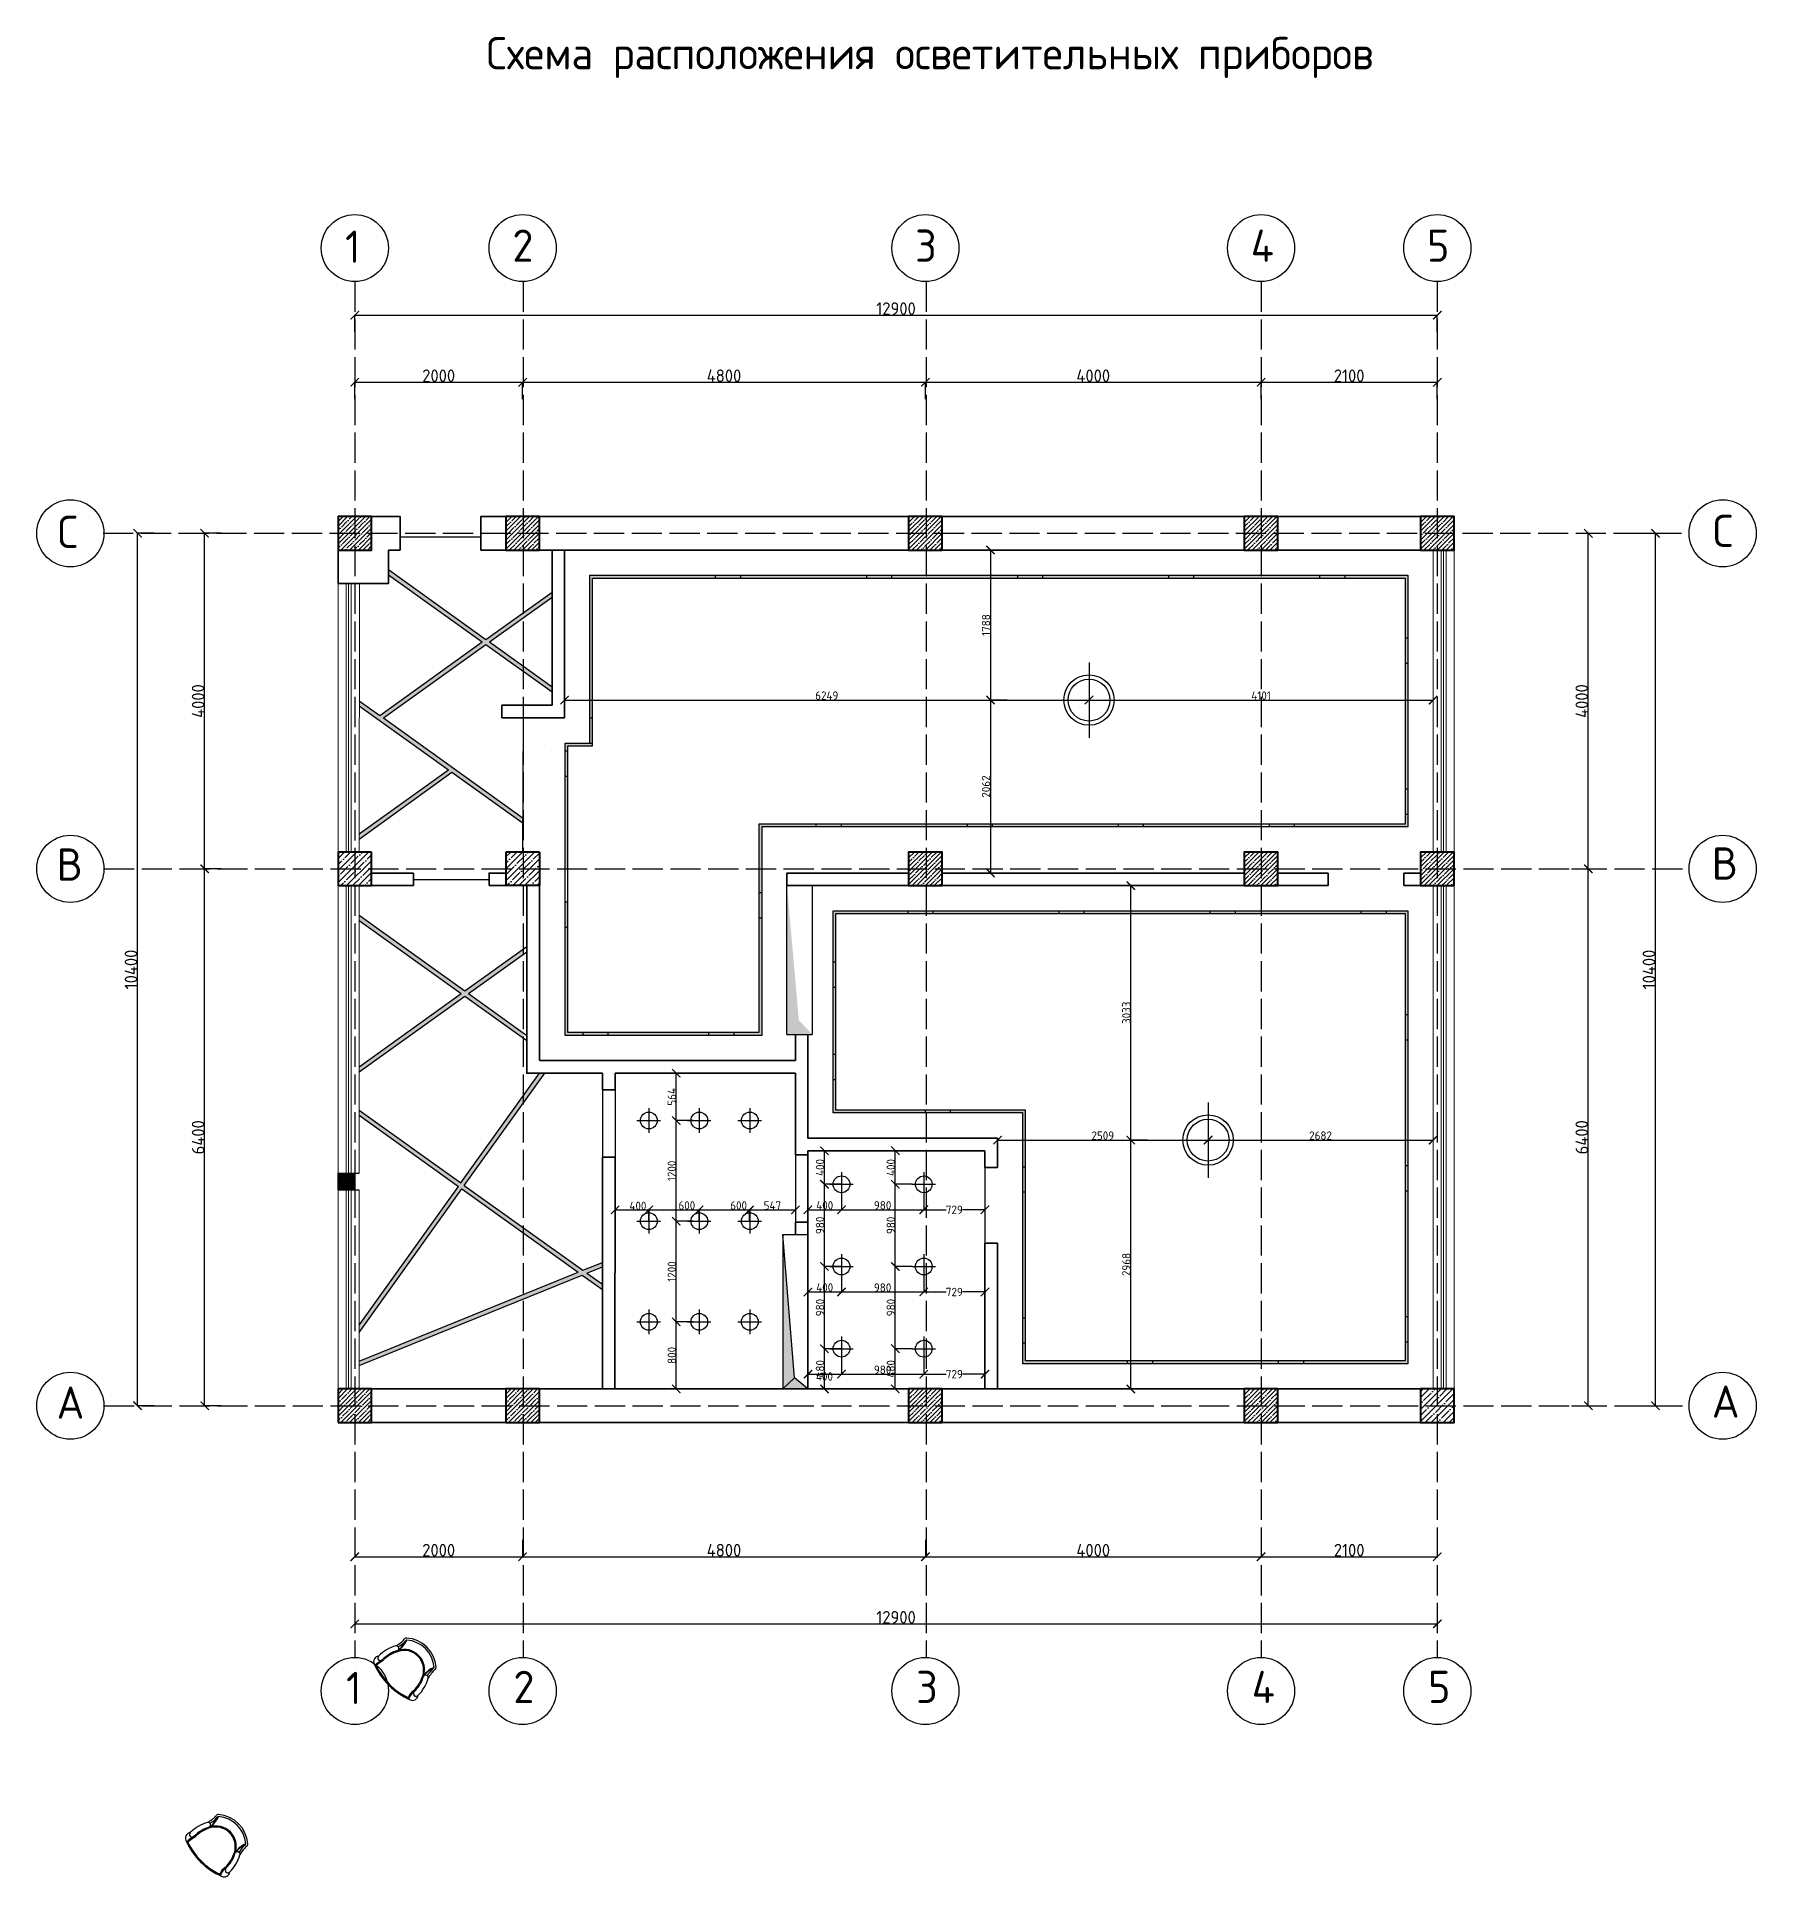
# Model space of a CAD drawing. Header units: millimetres. Extents: x -79936 to 190348, y -17907 to 78730.
# Drawn here: x 89665 to 110154, y -7622 to 14316 of the extents above; entities that cross this region are included whole.
import ezdxf

# ---------------------------------------------------------------- set-up
doc = ezdxf.new("R2010")
doc.units = ezdxf.units.MM
doc.linetypes.add('ACAD_ISO02W100', pattern=[15, 12, -3])
for name, color, linetype in [('freecads.com', 7, 'Continuous'), ('FUR', 42, 'Continuous'), ('Plan 1', 7, 'Continuous')]:
    doc.layers.add(name, color=color, linetype=linetype)
doc.styles.add('gost', font='GOST Common.ttf')
doc.dimstyles.new('Copy of GOST', dxfattribs={"dimtxt": 150, "dimasz": 100, "dimexe": 0.18, "dimexo": 0.06, "dimgap": 3, "dimtad": 1, "dimdec": 0, "dimzin": 0, "dimdsep": 46, "dimtxsty": 'gost', "dimblk": 'ARCHTICK', "dimcen": 0.09, "dimclrt": 256, "dimadec": 0, "dimazin": 0, "dimtfac": 1, "dimtdec": 0, "dimtofl": 0, "dimtmove": 0, "dimatfit": 3, "dimldrblk": 'ARCHTICK', "dimfxl": 200, "dimfxlon": 1, "dimtolj": 1, "dimtzin": 0, "dimarcsym": 0})
pattern_1 = [(45, (40780.53, -15003.22), (-70.71068, 70.71068), []), (45, (40851.25, -15003.22), (-70.71068, 70.71068), [125, -25, 0, -25])]

msp = doc.modelspace()

# ---------------------------------------------------------------- texts
at = {"layer": 'Plan 1', "attachment_point": 1, "style": 'gost'}
for s, width, insert, char_height in [('\\pt5388.24732;Схема расположения осветительных приборов', 12549.72034, (95021.391, 14313.632), 384.87481), ('1', 384.87481, (93337.939, 12007.056), 384.875), ('2', 384.87481, (95331.459, 12018.9), 384.875), ('3', 384.87481, (100131.249, 12018.9), 384.875), ('4', 384.87481, (104131.249, 12018.9), 384.875), ('5', 384.87481, (106231.249, 12018.9), 384.875), ('C', 384.87481, (89900.933, 8607.569), 384.875), ('C', 384.87481, (109625.796, 8619.725), 384.875), ('B', 384.87481, (89900.933, 4641.398), 384.875), ('B', 384.87481, (109625.796, 4653.553), 384.875), ('A', 384.87481, (89900.933, -1771.945), 384.875), ('A', 384.87481, (109625.796, -1759.79), 384.875), ('1', 384.87481, (93350.137, -5173.459), 384.875), ('2', 384.87481, (95343.657, -5161.615), 384.875), ('3', 384.87481, (100143.447, -5161.615), 384.875), ('4', 384.87481, (104143.447, -5161.615), 384.875), ('5', 384.87481, (106243.447, -5161.615), 384.875)]:
    msp.add_mtext_dynamic_manual_height_columns(s, width=width, gutter_width=0.55, heights=[0], dxfattribs=dict(at, insert=insert, char_height=char_height))

# ---------------------------------------------------------------- blocks, each defined once
blk = doc.blocks.new('_ArchTick')
at = {"color": 0, "linetype": 'ByBlock', "const_width": 0.15}
blk.add_lwpolyline([(-0.5, -0.5), (0.5, 0.5)], dxfattribs=at)
blk = doc.blocks.new('*D135')
at = {"layer": 'Defpoints', "color": 0, "transparency": 16777216}
for p in [(91665, 4398), (93454, 4398), (93454, -2002)]:
    blk.add_point(p, dxfattribs=at)
at = {"layer": 'FUR', "color": 0, "lineweight": -2, "transparency": 16777216}
for p, q in [((91865, 4398), (91665, 4398)), ((91665, -2002), (91665, 4398)), ((91865, -2002), (91665, -2002))]:
    blk.add_line(p, q, dxfattribs=at)
at = {"layer": 'FUR', "color": 0, "lineweight": -2, "transparency": 16777216, "xscale": 100, "yscale": 100, "zscale": 100}
for p, rotation in [((91665, 4398), 90), ((91665, -2002), 270)]:
    blk.add_blockref('_ArchTick', p, dxfattribs=dict(at, rotation=rotation))
at = {"layer": 'FUR', "color": 7, "transparency": 16777216, "insert": (91587, 1198), "char_height": 150, "attachment_point": 5, "rotation": 90, "style": 'gost'}
blk.add_mtext('\\A1;6400', dxfattribs=at)
blk = doc.blocks.new('*D136')
at = {"layer": 'Defpoints', "color": 0, "transparency": 16777216}
for p in [(91665, 8398), (93454, 8398), (94127, 4398)]:
    blk.add_point(p, dxfattribs=at)
at = {"layer": 'FUR', "color": 0, "lineweight": -2, "transparency": 16777216}
for p, q in [((91865, 8398), (91665, 8398)), ((91665, 4398), (91665, 8398)), ((91865, 4398), (91665, 4398))]:
    blk.add_line(p, q, dxfattribs=at)
at = {"layer": 'FUR', "color": 0, "lineweight": -2, "transparency": 16777216, "xscale": 100, "yscale": 100, "zscale": 100}
for p, rotation in [((91665, 8398), 90), ((91665, 4398), 270)]:
    blk.add_blockref('_ArchTick', p, dxfattribs=dict(at, rotation=rotation))
at = {"layer": 'FUR', "color": 7, "transparency": 16777216, "insert": (91587, 6398), "char_height": 150, "attachment_point": 5, "rotation": 90, "style": 'gost'}
blk.add_mtext('\\A1;4000', dxfattribs=at)
blk = doc.blocks.new('*D113')
at = {"layer": 'Defpoints', "color": 0, "transparency": 16777216}
for p in [(90865, 8398), (93454, 8398), (93454, -2002)]:
    blk.add_point(p, dxfattribs=at)
at = {"layer": 'FUR', "color": 0, "lineweight": -2, "transparency": 16777216}
for p, q in [((91065, 8398), (90865, 8398)), ((90865, -2002), (90865, 8398)), ((91065, -2002), (90865, -2002))]:
    blk.add_line(p, q, dxfattribs=at)
at = {"layer": 'FUR', "color": 0, "lineweight": -2, "transparency": 16777216, "xscale": 100, "yscale": 100, "zscale": 100}
for p, rotation in [((90865, 8398), 90), ((90865, -2002), 270)]:
    blk.add_blockref('_ArchTick', p, dxfattribs=dict(at, rotation=rotation))
at = {"layer": 'FUR', "color": 7, "transparency": 16777216, "insert": (90787, 3198), "char_height": 150, "attachment_point": 5, "rotation": 90, "style": 'gost'}
blk.add_mtext('\\A1;10400', dxfattribs=at)
blk = doc.blocks.new('*D137')
at = {"color": 0, "lineweight": -2, "transparency": 16777216}
for p, q in [((93454, 10798), (93454, 10998)), ((93454, 10998), (106354, 10998)), ((106354, 10798), (106354, 10998))]:
    blk.add_line(p, q, dxfattribs=at)
at = {"layer": 'Defpoints', "color": 0, "transparency": 16777216}
for p in [(106354, 10998), (93454, 8398), (106354, 8398)]:
    blk.add_point(p, dxfattribs=at)
at = {"color": 0, "lineweight": -2, "transparency": 16777216, "xscale": 100, "yscale": 100, "zscale": 100, "rotation": 180}
blk.add_blockref('_ArchTick', (93454, 10998), dxfattribs=at)
at = {"color": 0, "lineweight": -2, "transparency": 16777216, "xscale": 100, "yscale": 100, "zscale": 100}
blk.add_blockref('_ArchTick', (106354, 10998), dxfattribs=at)
at = {"transparency": 16777216, "insert": (99904, 11076), "char_height": 150, "attachment_point": 5, "style": 'gost'}
blk.add_mtext('\\A1;12900', dxfattribs=at)
blk = doc.blocks.new('*D138')
at = {"color": 0, "lineweight": -2, "transparency": 16777216}
for p, q in [((93454, -4402), (93454, -4602)), ((93454, -4602), (106354, -4602)), ((106354, -4402), (106354, -4602))]:
    blk.add_line(p, q, dxfattribs=at)
at = {"layer": 'Defpoints', "color": 0, "transparency": 16777216}
for p in [(93454, -2002), (106354, -2002), (106354, -4602)]:
    blk.add_point(p, dxfattribs=at)
at = {"color": 0, "lineweight": -2, "transparency": 16777216, "xscale": 100, "yscale": 100, "zscale": 100, "rotation": 180}
blk.add_blockref('_ArchTick', (93454, -4602), dxfattribs=at)
at = {"color": 0, "lineweight": -2, "transparency": 16777216, "xscale": 100, "yscale": 100, "zscale": 100}
blk.add_blockref('_ArchTick', (106354, -4602), dxfattribs=at)
at = {"transparency": 16777216, "insert": (99904, -4524), "char_height": 150, "attachment_point": 5, "style": 'gost'}
blk.add_mtext('\\A1;12900', dxfattribs=at)
blk = doc.blocks.new('*D139')
at = {"color": 0, "lineweight": -2, "transparency": 16777216}
for p, q in [((107954, 4398), (108154, 4398)), ((108154, -2002), (108154, 4398)), ((107954, -2002), (108154, -2002))]:
    blk.add_line(p, q, dxfattribs=at)
at = {"layer": 'Defpoints', "color": 0, "transparency": 16777216}
for p in [(106354, 4398), (108154, 4398), (106354, -2002)]:
    blk.add_point(p, dxfattribs=at)
at = {"color": 0, "lineweight": -2, "transparency": 16777216, "xscale": 100, "yscale": 100, "zscale": 100}
for p, rotation in [((108154, 4398), 90), ((108154, -2002), 270)]:
    blk.add_blockref('_ArchTick', p, dxfattribs=dict(at, rotation=rotation))
at = {"transparency": 16777216, "insert": (108076, 1198), "char_height": 150, "attachment_point": 5, "rotation": 90, "style": 'gost'}
blk.add_mtext('\\A1;6400', dxfattribs=at)
blk = doc.blocks.new('*D140')
at = {"color": 0, "lineweight": -2, "transparency": 16777216}
for p, q in [((108154, 8398), (108154, 8398)), ((108154, 4398), (108154, 8398)), ((107954, 4398), (108154, 4398))]:
    blk.add_line(p, q, dxfattribs=at)
at = {"layer": 'Defpoints', "color": 0, "transparency": 16777216}
for p in [(108154, 8398), (108154, 8398), (106354, 4398)]:
    blk.add_point(p, dxfattribs=at)
at = {"color": 0, "lineweight": -2, "transparency": 16777216, "xscale": 100, "yscale": 100, "zscale": 100}
for p, rotation in [((108154, 8398), 90), ((108154, 4398), 270)]:
    blk.add_blockref('_ArchTick', p, dxfattribs=dict(at, rotation=rotation))
at = {"transparency": 16777216, "insert": (108076, 6398), "char_height": 150, "attachment_point": 5, "rotation": 90, "style": 'gost'}
blk.add_mtext('\\A1;4000', dxfattribs=at)
blk = doc.blocks.new('*D114')
at = {"color": 0, "lineweight": -2, "transparency": 16777216}
for p, q in [((108754, 8398), (108954, 8398)), ((108954, -2002), (108954, 8398)), ((108754, -2002), (108954, -2002))]:
    blk.add_line(p, q, dxfattribs=at)
at = {"layer": 'Defpoints', "color": 0, "transparency": 16777216}
for p in [(106354, 8398), (108954, 8398), (106354, -2002)]:
    blk.add_point(p, dxfattribs=at)
at = {"color": 0, "lineweight": -2, "transparency": 16777216, "xscale": 100, "yscale": 100, "zscale": 100}
for p, rotation in [((108954, 8398), 90), ((108954, -2002), 270)]:
    blk.add_blockref('_ArchTick', p, dxfattribs=dict(at, rotation=rotation))
at = {"transparency": 16777216, "insert": (108876, 3198), "char_height": 150, "attachment_point": 5, "rotation": 90, "style": 'gost'}
blk.add_mtext('\\A1;10400', dxfattribs=at)
blk = doc.blocks.new('*D141')
at = {"color": 0, "lineweight": -2, "transparency": 16777216}
for p, q in [((93454, -3602), (93454, -3802)), ((95454, -3602), (95454, -3802)), ((93454, -3802), (95454, -3802))]:
    blk.add_line(p, q, dxfattribs=at)
at = {"layer": 'Defpoints', "color": 0, "transparency": 16777216}
for p in [(93454, -2002), (95454, -2002), (95454, -3802)]:
    blk.add_point(p, dxfattribs=at)
at = {"color": 0, "lineweight": -2, "transparency": 16777216, "xscale": 100, "yscale": 100, "zscale": 100, "rotation": 180}
blk.add_blockref('_ArchTick', (93454, -3802), dxfattribs=at)
at = {"color": 0, "lineweight": -2, "transparency": 16777216, "xscale": 100, "yscale": 100, "zscale": 100}
blk.add_blockref('_ArchTick', (95454, -3802), dxfattribs=at)
at = {"transparency": 16777216, "insert": (94454, -3724), "char_height": 150, "attachment_point": 5, "style": 'gost'}
blk.add_mtext('\\A1;2000', dxfattribs=at)
blk = doc.blocks.new('*D142')
at = {"color": 0, "lineweight": -2, "transparency": 16777216}
for p, q in [((95454, -3602), (95454, -3802)), ((100254, -3602), (100254, -3802)), ((95454, -3802), (100254, -3802))]:
    blk.add_line(p, q, dxfattribs=at)
at = {"layer": 'Defpoints', "color": 0, "transparency": 16777216}
for p in [(95454, -2002), (100254, -2202), (100254, -3802)]:
    blk.add_point(p, dxfattribs=at)
at = {"color": 0, "lineweight": -2, "transparency": 16777216, "xscale": 100, "yscale": 100, "zscale": 100, "rotation": 180}
blk.add_blockref('_ArchTick', (95454, -3802), dxfattribs=at)
at = {"color": 0, "lineweight": -2, "transparency": 16777216, "xscale": 100, "yscale": 100, "zscale": 100}
blk.add_blockref('_ArchTick', (100254, -3802), dxfattribs=at)
at = {"transparency": 16777216, "insert": (97854, -3724), "char_height": 150, "attachment_point": 5, "style": 'gost'}
blk.add_mtext('\\A1;4800', dxfattribs=at)
blk = doc.blocks.new('*D143')
at = {"color": 0, "lineweight": -2, "transparency": 16777216}
for p, q in [((100254, -3602), (100254, -3802)), ((104254, -3602), (104254, -3802)), ((100254, -3802), (104254, -3802))]:
    blk.add_line(p, q, dxfattribs=at)
at = {"layer": 'Defpoints', "color": 0, "transparency": 16777216}
for p in [(104254, -2002), (100254, -2202), (104254, -3802)]:
    blk.add_point(p, dxfattribs=at)
at = {"color": 0, "lineweight": -2, "transparency": 16777216, "xscale": 100, "yscale": 100, "zscale": 100, "rotation": 180}
blk.add_blockref('_ArchTick', (100254, -3802), dxfattribs=at)
at = {"color": 0, "lineweight": -2, "transparency": 16777216, "xscale": 100, "yscale": 100, "zscale": 100}
blk.add_blockref('_ArchTick', (104254, -3802), dxfattribs=at)
at = {"transparency": 16777216, "insert": (102254, -3724), "char_height": 150, "attachment_point": 5, "style": 'gost'}
blk.add_mtext('\\A1;4000', dxfattribs=at)
blk = doc.blocks.new('*D144')
at = {"color": 0, "lineweight": -2, "transparency": 16777216}
for p, q in [((104254, -3602), (104254, -3802)), ((106354, -3602), (106354, -3802)), ((104254, -3802), (106354, -3802))]:
    blk.add_line(p, q, dxfattribs=at)
at = {"layer": 'Defpoints', "color": 0, "transparency": 16777216}
for p in [(104254, -2002), (106354, -2002), (106354, -3802)]:
    blk.add_point(p, dxfattribs=at)
at = {"color": 0, "lineweight": -2, "transparency": 16777216, "xscale": 100, "yscale": 100, "zscale": 100, "rotation": 180}
blk.add_blockref('_ArchTick', (104254, -3802), dxfattribs=at)
at = {"color": 0, "lineweight": -2, "transparency": 16777216, "xscale": 100, "yscale": 100, "zscale": 100}
blk.add_blockref('_ArchTick', (106354, -3802), dxfattribs=at)
at = {"transparency": 16777216, "insert": (105304, -3724), "char_height": 150, "attachment_point": 5, "style": 'gost'}
blk.add_mtext('\\A1;2100', dxfattribs=at)
blk = doc.blocks.new('*D145')
at = {"color": 0, "lineweight": -2, "transparency": 16777216}
for p, q in [((93454, 9998), (93454, 10198)), ((93454, 10198), (95454, 10198)), ((95454, 9998), (95454, 10198))]:
    blk.add_line(p, q, dxfattribs=at)
at = {"layer": 'Defpoints', "color": 0, "transparency": 16777216}
for p in [(95454, 10198), (93454, 8398), (95454, 8398)]:
    blk.add_point(p, dxfattribs=at)
at = {"color": 0, "lineweight": -2, "transparency": 16777216, "xscale": 100, "yscale": 100, "zscale": 100, "rotation": 180}
blk.add_blockref('_ArchTick', (93454, 10198), dxfattribs=at)
at = {"color": 0, "lineweight": -2, "transparency": 16777216, "xscale": 100, "yscale": 100, "zscale": 100}
blk.add_blockref('_ArchTick', (95454, 10198), dxfattribs=at)
at = {"transparency": 16777216, "insert": (94454, 10276), "char_height": 150, "attachment_point": 5, "style": 'gost'}
blk.add_mtext('\\A1;2000', dxfattribs=at)
blk = doc.blocks.new('*D146')
at = {"color": 0, "lineweight": -2, "transparency": 16777216}
for p, q in [((95454, 9998), (95454, 10198)), ((95454, 10198), (100254, 10198)), ((100254, 9998), (100254, 10198))]:
    blk.add_line(p, q, dxfattribs=at)
at = {"layer": 'Defpoints', "color": 0, "transparency": 16777216}
for p in [(100254, 10198), (95454, 8398), (100254, 8398)]:
    blk.add_point(p, dxfattribs=at)
at = {"color": 0, "lineweight": -2, "transparency": 16777216, "xscale": 100, "yscale": 100, "zscale": 100, "rotation": 180}
blk.add_blockref('_ArchTick', (95454, 10198), dxfattribs=at)
at = {"color": 0, "lineweight": -2, "transparency": 16777216, "xscale": 100, "yscale": 100, "zscale": 100}
blk.add_blockref('_ArchTick', (100254, 10198), dxfattribs=at)
at = {"transparency": 16777216, "insert": (97854, 10276), "char_height": 150, "attachment_point": 5, "style": 'gost'}
blk.add_mtext('\\A1;4800', dxfattribs=at)
blk = doc.blocks.new('*D147')
at = {"color": 0, "lineweight": -2, "transparency": 16777216}
for p, q in [((100254, 9998), (100254, 10198)), ((100254, 10198), (104254, 10198)), ((104254, 9998), (104254, 10198))]:
    blk.add_line(p, q, dxfattribs=at)
at = {"layer": 'Defpoints', "color": 0, "transparency": 16777216}
for p in [(104254, 10198), (100254, 8398), (104254, 8398)]:
    blk.add_point(p, dxfattribs=at)
at = {"color": 0, "lineweight": -2, "transparency": 16777216, "xscale": 100, "yscale": 100, "zscale": 100, "rotation": 180}
blk.add_blockref('_ArchTick', (100254, 10198), dxfattribs=at)
at = {"color": 0, "lineweight": -2, "transparency": 16777216, "xscale": 100, "yscale": 100, "zscale": 100}
blk.add_blockref('_ArchTick', (104254, 10198), dxfattribs=at)
at = {"transparency": 16777216, "insert": (102254, 10276), "char_height": 150, "attachment_point": 5, "style": 'gost'}
blk.add_mtext('\\A1;4000', dxfattribs=at)
blk = doc.blocks.new('*D148')
at = {"color": 0, "lineweight": -2, "transparency": 16777216}
for p, q in [((104254, 9998), (104254, 10198)), ((104254, 10198), (106354, 10198)), ((106354, 9998), (106354, 10198))]:
    blk.add_line(p, q, dxfattribs=at)
at = {"layer": 'Defpoints', "color": 0, "transparency": 16777216}
for p in [(106354, 10198), (104254, 8398), (106354, 8398)]:
    blk.add_point(p, dxfattribs=at)
at = {"color": 0, "lineweight": -2, "transparency": 16777216, "xscale": 100, "yscale": 100, "zscale": 100, "rotation": 180}
blk.add_blockref('_ArchTick', (104254, 10198), dxfattribs=at)
at = {"color": 0, "lineweight": -2, "transparency": 16777216, "xscale": 100, "yscale": 100, "zscale": 100}
blk.add_blockref('_ArchTick', (106354, 10198), dxfattribs=at)
at = {"transparency": 16777216, "insert": (105304, 10276), "char_height": 150, "attachment_point": 5, "style": 'gost'}
blk.add_mtext('\\A1;2100', dxfattribs=at)
blk = doc.blocks.new('*D115')
at = {"color": 0, "lineweight": -2, "transparency": 16777216}
for p, q in [((99251, -1322), (99051, -1322)), ((99051, -1802), (99051, -1322)), ((99251, -1802), (99051, -1802))]:
    blk.add_line(p, q, dxfattribs=at)
at = {"layer": 'Defpoints', "color": 0, "transparency": 16777216}
for p in [(99051, -1322), (99254, -1322), (99254, -1802)]:
    blk.add_point(p, dxfattribs=at)
at = {"color": 0, "lineweight": -2, "transparency": 16777216, "xscale": 100, "yscale": 100, "zscale": 100}
for p, rotation in [((99051, -1322), 90), ((99051, -1802), 270)]:
    blk.add_blockref('_ArchTick', p, dxfattribs=dict(at, rotation=rotation))
at = {"transparency": 16777216, "insert": (98998, -1562), "char_height": 100, "attachment_point": 5, "rotation": 90, "style": 'gost'}
blk.add_mtext('\\A1;480', dxfattribs=at)
blk = doc.blocks.new('*D116')
at = {"color": 0, "lineweight": -2, "transparency": 16777216}
for p, q in [((99251, -342), (99051, -342)), ((99051, -1322), (99051, -342)), ((99251, -1322), (99051, -1322))]:
    blk.add_line(p, q, dxfattribs=at)
at = {"layer": 'Defpoints', "color": 0, "transparency": 16777216}
for p in [(99051, -342), (99254, -342), (99254, -1322)]:
    blk.add_point(p, dxfattribs=at)
at = {"color": 0, "lineweight": -2, "transparency": 16777216, "xscale": 100, "yscale": 100, "zscale": 100}
for p, rotation in [((99051, -342), 90), ((99051, -1322), 270)]:
    blk.add_blockref('_ArchTick', p, dxfattribs=dict(at, rotation=rotation))
at = {"transparency": 16777216, "insert": (98998, -832), "char_height": 100, "attachment_point": 5, "rotation": 90, "style": 'gost'}
blk.add_mtext('\\A1;980', dxfattribs=at)
blk = doc.blocks.new('*D117')
at = {"color": 0, "lineweight": -2, "transparency": 16777216}
for p, q in [((99251, 638), (99051, 638)), ((99051, -342), (99051, 638)), ((99251, -342), (99051, -342))]:
    blk.add_line(p, q, dxfattribs=at)
at = {"layer": 'Defpoints', "color": 0, "transparency": 16777216}
for p in [(99051, 638), (99254, 638), (99254, -342)]:
    blk.add_point(p, dxfattribs=at)
at = {"color": 0, "lineweight": -2, "transparency": 16777216, "xscale": 100, "yscale": 100, "zscale": 100}
for p, rotation in [((99051, 638), 90), ((99051, -342), 270)]:
    blk.add_blockref('_ArchTick', p, dxfattribs=dict(at, rotation=rotation))
at = {"transparency": 16777216, "insert": (98998, 148), "char_height": 100, "attachment_point": 5, "rotation": 90, "style": 'gost'}
blk.add_mtext('\\A1;980', dxfattribs=at)
blk = doc.blocks.new('*D118')
at = {"color": 0, "lineweight": -2, "transparency": 16777216}
for p, q in [((99251, 1038), (99051, 1038)), ((99051, 638), (99051, 1038)), ((99251, 638), (99051, 638))]:
    blk.add_line(p, q, dxfattribs=at)
at = {"layer": 'Defpoints', "color": 0, "transparency": 16777216}
for p in [(99051, 1038), (99261, 1038), (99254, 638)]:
    blk.add_point(p, dxfattribs=at)
at = {"color": 0, "lineweight": -2, "transparency": 16777216, "xscale": 100, "yscale": 100, "zscale": 100}
for p, rotation in [((99051, 1038), 90), ((99051, 638), 270)]:
    blk.add_blockref('_ArchTick', p, dxfattribs=dict(at, rotation=rotation))
at = {"transparency": 16777216, "insert": (98998, 838), "char_height": 100, "attachment_point": 5, "rotation": 90, "style": 'gost'}
blk.add_mtext('\\A1;400', dxfattribs=at)
blk = doc.blocks.new('*D119')
at = {"color": 0, "lineweight": -2, "transparency": 16777216}
for p, q in [((100095, -1322), (99895, -1322)), ((99895, -1802), (99895, -1322)), ((100095, -1802), (99895, -1802))]:
    blk.add_line(p, q, dxfattribs=at)
at = {"layer": 'Defpoints', "color": 0, "transparency": 16777216}
for p in [(99895, -1322), (100234, -1322), (100234, -1802)]:
    blk.add_point(p, dxfattribs=at)
at = {"color": 0, "lineweight": -2, "transparency": 16777216, "xscale": 100, "yscale": 100, "zscale": 100}
for p, rotation in [((99895, -1322), 90), ((99895, -1802), 270)]:
    blk.add_blockref('_ArchTick', p, dxfattribs=dict(at, rotation=rotation))
at = {"transparency": 16777216, "insert": (99842, -1562), "char_height": 100, "attachment_point": 5, "rotation": 90, "style": 'gost'}
blk.add_mtext('\\A1;480', dxfattribs=at)
blk = doc.blocks.new('*D100')
at = {"color": 0, "lineweight": -2, "transparency": 16777216}
for p, q in [((100095, -342), (99895, -342)), ((99895, -1322), (99895, -342)), ((100095, -1322), (99895, -1322))]:
    blk.add_line(p, q, dxfattribs=at)
at = {"layer": 'Defpoints', "color": 0, "transparency": 16777216}
for p in [(99895, -342), (100234, -342), (100234, -1322)]:
    blk.add_point(p, dxfattribs=at)
at = {"color": 0, "lineweight": -2, "transparency": 16777216, "xscale": 100, "yscale": 100, "zscale": 100}
for p, rotation in [((99895, -342), 90), ((99895, -1322), 270)]:
    blk.add_blockref('_ArchTick', p, dxfattribs=dict(at, rotation=rotation))
at = {"transparency": 16777216, "insert": (99842, -832), "char_height": 100, "attachment_point": 5, "rotation": 90, "style": 'gost'}
blk.add_mtext('\\A1;980', dxfattribs=at)
blk = doc.blocks.new('*D120')
at = {"color": 0, "lineweight": -2, "transparency": 16777216}
for p, q in [((100095, 638), (99895, 638)), ((99895, -342), (99895, 638)), ((100095, -342), (99895, -342))]:
    blk.add_line(p, q, dxfattribs=at)
at = {"layer": 'Defpoints', "color": 0, "transparency": 16777216}
for p in [(99895, 638), (100234, 638), (100234, -342)]:
    blk.add_point(p, dxfattribs=at)
at = {"color": 0, "lineweight": -2, "transparency": 16777216, "xscale": 100, "yscale": 100, "zscale": 100}
for p, rotation in [((99895, 638), 90), ((99895, -342), 270)]:
    blk.add_blockref('_ArchTick', p, dxfattribs=dict(at, rotation=rotation))
at = {"transparency": 16777216, "insert": (99842, 148), "char_height": 100, "attachment_point": 5, "rotation": 90, "style": 'gost'}
blk.add_mtext('\\A1;980', dxfattribs=at)
blk = doc.blocks.new('*D121')
at = {"color": 0, "lineweight": -2, "transparency": 16777216}
for p, q in [((100095, 1038), (99895, 1038)), ((99895, 638), (99895, 1038)), ((100095, 638), (99895, 638))]:
    blk.add_line(p, q, dxfattribs=at)
at = {"layer": 'Defpoints', "color": 0, "transparency": 16777216}
for p in [(99895, 1038), (100234, 1038), (100234, 638)]:
    blk.add_point(p, dxfattribs=at)
at = {"color": 0, "lineweight": -2, "transparency": 16777216, "xscale": 100, "yscale": 100, "zscale": 100}
for p, rotation in [((99895, 1038), 90), ((99895, 638), 270)]:
    blk.add_blockref('_ArchTick', p, dxfattribs=dict(at, rotation=rotation))
at = {"transparency": 16777216, "insert": (99842, 838), "char_height": 100, "attachment_point": 5, "rotation": 90, "style": 'gost'}
blk.add_mtext('\\A1;400', dxfattribs=at)
blk = doc.blocks.new('*D122')
at = {"color": 0, "lineweight": -2, "transparency": 16777216}
for p, q in [((97485, -1002), (97284, -1002)), ((97285, -1802), (97285, -1002)), ((97485, -1802), (97284, -1802))]:
    blk.add_line(p, q, dxfattribs=at)
at = {"layer": 'Defpoints', "color": 0, "transparency": 16777216}
for p in [(97285, -1002), (97560, -1002), (97559, -1802)]:
    blk.add_point(p, dxfattribs=at)
at = {"color": 0, "lineweight": -2, "transparency": 16777216, "xscale": 100, "yscale": 100, "zscale": 100}
for p, rotation in [((97285, -1002), 90), ((97285, -1802), 270)]:
    blk.add_blockref('_ArchTick', p, dxfattribs=dict(at, rotation=rotation))
at = {"transparency": 16777216, "insert": (97232, -1402), "char_height": 100, "attachment_point": 5, "rotation": 90, "style": 'gost'}
blk.add_mtext('\\A1;800', dxfattribs=at)
blk = doc.blocks.new('*D123')
at = {"color": 0, "lineweight": -2, "transparency": 16777216}
for p, q in [((97485, 198), (97284, 198)), ((97285, -1002), (97285, 198)), ((97485, -1002), (97284, -1002))]:
    blk.add_line(p, q, dxfattribs=at)
at = {"layer": 'Defpoints', "color": 0, "transparency": 16777216}
for p in [(97285, 198), (97560, 198), (97560, -1002)]:
    blk.add_point(p, dxfattribs=at)
at = {"color": 0, "lineweight": -2, "transparency": 16777216, "xscale": 100, "yscale": 100, "zscale": 100}
for p, rotation in [((97285, 198), 90), ((97285, -1002), 270)]:
    blk.add_blockref('_ArchTick', p, dxfattribs=dict(at, rotation=rotation))
at = {"transparency": 16777216, "insert": (97232, -402), "char_height": 100, "attachment_point": 5, "rotation": 90, "style": 'gost'}
blk.add_mtext('\\A1;1200', dxfattribs=at)
blk = doc.blocks.new('*D124')
at = {"color": 0, "lineweight": -2, "transparency": 16777216}
for p, q in [((97485, 1398), (97284, 1398)), ((97285, 198), (97285, 1398)), ((97485, 198), (97284, 198))]:
    blk.add_line(p, q, dxfattribs=at)
at = {"layer": 'Defpoints', "color": 0, "transparency": 16777216}
for p in [(97285, 1398), (97560, 1398), (97560, 198)]:
    blk.add_point(p, dxfattribs=at)
at = {"color": 0, "lineweight": -2, "transparency": 16777216, "xscale": 100, "yscale": 100, "zscale": 100}
for p, rotation in [((97285, 1398), 90), ((97285, 198), 270)]:
    blk.add_blockref('_ArchTick', p, dxfattribs=dict(at, rotation=rotation))
at = {"transparency": 16777216, "insert": (97232, 798), "char_height": 100, "attachment_point": 5, "rotation": 90, "style": 'gost'}
blk.add_mtext('\\A1;1200', dxfattribs=at)
blk = doc.blocks.new('*D125')
at = {"color": 0, "lineweight": -2, "transparency": 16777216}
for p, q in [((97485, 1962), (97284, 1962)), ((97285, 1398), (97285, 1962)), ((97485, 1398), (97284, 1398))]:
    blk.add_line(p, q, dxfattribs=at)
at = {"layer": 'Defpoints', "color": 0, "transparency": 16777216}
for p in [(97285, 1962), (97631, 1962), (97560, 1398)]:
    blk.add_point(p, dxfattribs=at)
at = {"color": 0, "lineweight": -2, "transparency": 16777216, "xscale": 100, "yscale": 100, "zscale": 100}
for p, rotation in [((97285, 1962), 90), ((97285, 1398), 270)]:
    blk.add_blockref('_ArchTick', p, dxfattribs=dict(at, rotation=rotation))
at = {"transparency": 16777216, "insert": (97232, 1680), "char_height": 100, "attachment_point": 5, "rotation": 90, "style": 'gost'}
blk.add_mtext('\\A1;564', dxfattribs=at)
blk = doc.blocks.new('*D101')
at = {"color": 0, "lineweight": -2, "transparency": 16777216}
for p, q in [((96557, 198), (96557, 332)), ((96557, 332), (96958, 332)), ((96958, 198), (96958, 332))]:
    blk.add_line(p, q, dxfattribs=at)
at = {"layer": 'Defpoints', "color": 0, "transparency": 16777216}
for p in [(96958, 332), (96557, 198), (96958, 198)]:
    blk.add_point(p, dxfattribs=at)
at = {"color": 0, "lineweight": -2, "transparency": 16777216, "xscale": 100, "yscale": 100, "zscale": 100, "rotation": 180}
blk.add_blockref('_ArchTick', (96557, 332), dxfattribs=at)
at = {"color": 0, "lineweight": -2, "transparency": 16777216, "xscale": 100, "yscale": 100, "zscale": 100}
blk.add_blockref('_ArchTick', (96958, 332), dxfattribs=at)
at = {"transparency": 16777216, "insert": (96828, 381), "char_height": 100, "attachment_point": 5, "style": 'gost'}
blk.add_mtext('\\A1;400', dxfattribs=at)
blk = doc.blocks.new('*D102')
at = {"color": 0, "lineweight": -2, "transparency": 16777216}
for p, q in [((96958, 198), (96958, 332)), ((96958, 332), (97558, 332)), ((97558, 198), (97558, 332))]:
    blk.add_line(p, q, dxfattribs=at)
at = {"layer": 'Defpoints', "color": 0, "transparency": 16777216}
for p in [(97558, 332), (96958, 198), (97558, 198)]:
    blk.add_point(p, dxfattribs=at)
at = {"color": 0, "lineweight": -2, "transparency": 16777216, "xscale": 100, "yscale": 100, "zscale": 100, "rotation": 180}
blk.add_blockref('_ArchTick', (96958, 332), dxfattribs=at)
at = {"color": 0, "lineweight": -2, "transparency": 16777216, "xscale": 100, "yscale": 100, "zscale": 100}
blk.add_blockref('_ArchTick', (97558, 332), dxfattribs=at)
at = {"transparency": 16777216, "insert": (97411, 385), "char_height": 100, "attachment_point": 5, "style": 'gost'}
blk.add_mtext('\\A1;600', dxfattribs=at)
blk = doc.blocks.new('*D103')
at = {"color": 0, "lineweight": -2, "transparency": 16777216}
for p, q in [((97558, 198), (97558, 332)), ((97558, 332), (98158, 332)), ((98158, 198), (98158, 332))]:
    blk.add_line(p, q, dxfattribs=at)
at = {"layer": 'Defpoints', "color": 0, "transparency": 16777216}
for p in [(98158, 332), (97558, 198), (98158, 198)]:
    blk.add_point(p, dxfattribs=at)
at = {"color": 0, "lineweight": -2, "transparency": 16777216, "xscale": 100, "yscale": 100, "zscale": 100, "rotation": 180}
blk.add_blockref('_ArchTick', (97558, 332), dxfattribs=at)
at = {"color": 0, "lineweight": -2, "transparency": 16777216, "xscale": 100, "yscale": 100, "zscale": 100}
blk.add_blockref('_ArchTick', (98158, 332), dxfattribs=at)
at = {"transparency": 16777216, "insert": (98028, 385), "char_height": 100, "attachment_point": 5, "style": 'gost'}
blk.add_mtext('\\A1;600', dxfattribs=at)
blk = doc.blocks.new('*D104')
at = {"color": 0, "lineweight": -2, "transparency": 16777216}
for p, q in [((98158, 198), (98158, 332)), ((98158, 332), (98704, 332)), ((98704, 334), (98704, 332))]:
    blk.add_line(p, q, dxfattribs=at)
at = {"layer": 'Defpoints', "color": 0, "transparency": 16777216}
for p in [(98704, 334), (98704, 332), (98158, 198)]:
    blk.add_point(p, dxfattribs=at)
at = {"color": 0, "lineweight": -2, "transparency": 16777216, "xscale": 100, "yscale": 100, "zscale": 100, "rotation": 180}
blk.add_blockref('_ArchTick', (98158, 332), dxfattribs=at)
at = {"color": 0, "lineweight": -2, "transparency": 16777216, "xscale": 100, "yscale": 100, "zscale": 100}
blk.add_blockref('_ArchTick', (98704, 332), dxfattribs=at)
at = {"transparency": 16777216, "insert": (98431, 385), "char_height": 100, "attachment_point": 5, "style": 'gost'}
blk.add_mtext('\\A1;547', dxfattribs=at)
blk = doc.blocks.new('*D126')
at = {"color": 0, "lineweight": -2, "transparency": 16777216}
for p, q in [((98854, 534), (98854, 333)), ((99254, 534), (99254, 333)), ((98854, 334), (99254, 334))]:
    blk.add_line(p, q, dxfattribs=at)
at = {"layer": 'Defpoints', "color": 0, "transparency": 16777216}
for p in [(98854, 638), (99254, 638), (99254, 334)]:
    blk.add_point(p, dxfattribs=at)
at = {"color": 0, "lineweight": -2, "transparency": 16777216, "xscale": 100, "yscale": 100, "zscale": 100, "rotation": 180}
blk.add_blockref('_ArchTick', (98854, 334), dxfattribs=at)
at = {"color": 0, "lineweight": -2, "transparency": 16777216, "xscale": 100, "yscale": 100, "zscale": 100}
blk.add_blockref('_ArchTick', (99254, 334), dxfattribs=at)
at = {"transparency": 16777216, "insert": (99054, 387), "char_height": 100, "attachment_point": 5, "style": 'gost'}
blk.add_mtext('\\A1;400', dxfattribs=at)
blk = doc.blocks.new('*D127')
at = {"color": 0, "lineweight": -2, "transparency": 16777216}
for p, q in [((99254, 534), (99254, 333)), ((100234, 534), (100234, 333)), ((99254, 334), (100234, 334))]:
    blk.add_line(p, q, dxfattribs=at)
at = {"layer": 'Defpoints', "color": 0, "transparency": 16777216}
for p in [(99254, 638), (100234, 638), (100234, 334)]:
    blk.add_point(p, dxfattribs=at)
at = {"color": 0, "lineweight": -2, "transparency": 16777216, "xscale": 100, "yscale": 100, "zscale": 100, "rotation": 180}
blk.add_blockref('_ArchTick', (99254, 334), dxfattribs=at)
at = {"color": 0, "lineweight": -2, "transparency": 16777216, "xscale": 100, "yscale": 100, "zscale": 100}
blk.add_blockref('_ArchTick', (100234, 334), dxfattribs=at)
at = {"transparency": 16777216, "insert": (99744, 387), "char_height": 100, "attachment_point": 5, "style": 'gost'}
blk.add_mtext('\\A1;980', dxfattribs=at)
blk = doc.blocks.new('*D128')
at = {"color": 0, "lineweight": -2, "transparency": 16777216}
for p, q in [((100234, 534), (100234, 333)), ((100964, 534), (100964, 333)), ((100234, 334), (100501, 334)), ((100964, 334), (100697, 334))]:
    blk.add_line(p, q, dxfattribs=at)
at = {"layer": 'Defpoints', "color": 0, "transparency": 16777216}
for p in [(100964, 838), (100234, 638), (100964, 334)]:
    blk.add_point(p, dxfattribs=at)
at = {"color": 0, "lineweight": -2, "transparency": 16777216, "xscale": 100, "yscale": 100, "zscale": 100, "rotation": 180}
blk.add_blockref('_ArchTick', (100234, 334), dxfattribs=at)
at = {"color": 0, "lineweight": -2, "transparency": 16777216, "xscale": 100, "yscale": 100, "zscale": 100}
blk.add_blockref('_ArchTick', (100964, 334), dxfattribs=at)
at = {"transparency": 16777216, "insert": (100599, 334), "char_height": 100, "attachment_point": 5, "style": 'gost'}
blk.add_mtext('\\A1;729', dxfattribs=at)
blk = doc.blocks.new('*D105')
at = {"color": 0, "lineweight": -2, "transparency": 16777216}
for p, q in [((98854, -446), (98854, -647)), ((98854, -646), (99254, -646)), ((99254, -446), (99254, -647))]:
    blk.add_line(p, q, dxfattribs=at)
at = {"layer": 'Defpoints', "color": 0, "transparency": 16777216}
for p in [(98854, -342), (99254, -342), (99254, -646)]:
    blk.add_point(p, dxfattribs=at)
at = {"color": 0, "lineweight": -2, "transparency": 16777216, "xscale": 100, "yscale": 100, "zscale": 100, "rotation": 180}
blk.add_blockref('_ArchTick', (98854, -646), dxfattribs=at)
at = {"color": 0, "lineweight": -2, "transparency": 16777216, "xscale": 100, "yscale": 100, "zscale": 100}
blk.add_blockref('_ArchTick', (99254, -646), dxfattribs=at)
at = {"transparency": 16777216, "insert": (99054, -593), "char_height": 100, "attachment_point": 5, "style": 'gost'}
blk.add_mtext('\\A1;400', dxfattribs=at)
blk = doc.blocks.new('*D106')
at = {"color": 0, "lineweight": -2, "transparency": 16777216}
for p, q in [((99254, -446), (99254, -647)), ((99254, -646), (100234, -646)), ((100234, -446), (100234, -647))]:
    blk.add_line(p, q, dxfattribs=at)
at = {"layer": 'Defpoints', "color": 0, "transparency": 16777216}
for p in [(99254, -342), (100234, -342), (100234, -646)]:
    blk.add_point(p, dxfattribs=at)
at = {"color": 0, "lineweight": -2, "transparency": 16777216, "xscale": 100, "yscale": 100, "zscale": 100, "rotation": 180}
blk.add_blockref('_ArchTick', (99254, -646), dxfattribs=at)
at = {"color": 0, "lineweight": -2, "transparency": 16777216, "xscale": 100, "yscale": 100, "zscale": 100}
blk.add_blockref('_ArchTick', (100234, -646), dxfattribs=at)
at = {"transparency": 16777216, "insert": (99744, -593), "char_height": 100, "attachment_point": 5, "style": 'gost'}
blk.add_mtext('\\A1;980', dxfattribs=at)
blk = doc.blocks.new('*D107')
at = {"color": 0, "lineweight": -2, "transparency": 16777216}
for p, q in [((100234, -446), (100234, -647)), ((100234, -646), (100501, -646)), ((100964, -646), (100697, -646)), ((100964, -446), (100964, -647))]:
    blk.add_line(p, q, dxfattribs=at)
at = {"layer": 'Defpoints', "color": 0, "transparency": 16777216}
for p in [(100964, -142), (100234, -342), (100964, -646)]:
    blk.add_point(p, dxfattribs=at)
at = {"color": 0, "lineweight": -2, "transparency": 16777216, "xscale": 100, "yscale": 100, "zscale": 100, "rotation": 180}
blk.add_blockref('_ArchTick', (100234, -646), dxfattribs=at)
at = {"color": 0, "lineweight": -2, "transparency": 16777216, "xscale": 100, "yscale": 100, "zscale": 100}
blk.add_blockref('_ArchTick', (100964, -646), dxfattribs=at)
at = {"transparency": 16777216, "insert": (100599, -646), "char_height": 100, "attachment_point": 5, "style": 'gost'}
blk.add_mtext('\\A1;729', dxfattribs=at)
blk = doc.blocks.new('*D108')
at = {"color": 0, "lineweight": -2, "transparency": 16777216}
for p, q in [((98854, -1426), (98854, -1626)), ((99254, -1426), (99254, -1626)), ((98854, -1626), (99254, -1626))]:
    blk.add_line(p, q, dxfattribs=at)
at = {"layer": 'Defpoints', "color": 0, "transparency": 16777216}
for p in [(98854, -1322), (99254, -1322), (99254, -1626)]:
    blk.add_point(p, dxfattribs=at)
at = {"color": 0, "lineweight": -2, "transparency": 16777216, "xscale": 100, "yscale": 100, "zscale": 100, "rotation": 180}
blk.add_blockref('_ArchTick', (98854, -1626), dxfattribs=at)
at = {"color": 0, "lineweight": -2, "transparency": 16777216, "xscale": 100, "yscale": 100, "zscale": 100}
blk.add_blockref('_ArchTick', (99254, -1626), dxfattribs=at)
at = {"transparency": 16777216, "insert": (99051, -1653), "char_height": 100, "attachment_point": 5, "style": 'gost'}
blk.add_mtext('\\A1;400', dxfattribs=at)
blk = doc.blocks.new('*D109')
at = {"color": 0, "lineweight": -2, "transparency": 16777216}
for p, q in [((99254, -1426), (99254, -1626)), ((100234, -1426), (100234, -1626)), ((99254, -1626), (100234, -1626))]:
    blk.add_line(p, q, dxfattribs=at)
at = {"layer": 'Defpoints', "color": 0, "transparency": 16777216}
for p in [(99254, -1322), (100234, -1322), (100234, -1626)]:
    blk.add_point(p, dxfattribs=at)
at = {"color": 0, "lineweight": -2, "transparency": 16777216, "xscale": 100, "yscale": 100, "zscale": 100, "rotation": 180}
blk.add_blockref('_ArchTick', (99254, -1626), dxfattribs=at)
at = {"color": 0, "lineweight": -2, "transparency": 16777216, "xscale": 100, "yscale": 100, "zscale": 100}
blk.add_blockref('_ArchTick', (100234, -1626), dxfattribs=at)
at = {"transparency": 16777216, "insert": (99744, -1573), "char_height": 100, "attachment_point": 5, "style": 'gost'}
blk.add_mtext('\\A1;980', dxfattribs=at)
blk = doc.blocks.new('*D110')
at = {"color": 0, "lineweight": -2, "transparency": 16777216}
for p, q in [((100234, -1426), (100234, -1626)), ((100964, -1426), (100964, -1626)), ((100234, -1626), (100501, -1626)), ((100964, -1626), (100697, -1626))]:
    blk.add_line(p, q, dxfattribs=at)
at = {"layer": 'Defpoints', "color": 0, "transparency": 16777216}
for p in [(100964, -1122), (100234, -1322), (100964, -1626)]:
    blk.add_point(p, dxfattribs=at)
at = {"color": 0, "lineweight": -2, "transparency": 16777216, "xscale": 100, "yscale": 100, "zscale": 100, "rotation": 180}
blk.add_blockref('_ArchTick', (100234, -1626), dxfattribs=at)
at = {"color": 0, "lineweight": -2, "transparency": 16777216, "xscale": 100, "yscale": 100, "zscale": 100}
blk.add_blockref('_ArchTick', (100964, -1626), dxfattribs=at)
at = {"transparency": 16777216, "insert": (100599, -1626), "char_height": 100, "attachment_point": 5, "style": 'gost'}
blk.add_mtext('\\A1;729', dxfattribs=at)
blk = doc.blocks.new('*D129')
at = {"color": 0, "lineweight": -2, "transparency": 16777216}
for p, q in [((101230, 8198), (101030, 8198)), ((101030, 8198), (101030, 6410)), ((101230, 6410), (101030, 6410))]:
    blk.add_line(p, q, dxfattribs=at)
at = {"layer": 'Defpoints', "color": 0, "transparency": 16777216}
for p in [(102207, 8198), (101030, 6410), (102204, 6410)]:
    blk.add_point(p, dxfattribs=at)
at = {"color": 0, "lineweight": -2, "transparency": 16777216, "xscale": 100, "yscale": 100, "zscale": 100}
for p, rotation in [((101030, 8198), 90), ((101030, 6410), 270)]:
    blk.add_blockref('_ArchTick', p, dxfattribs=dict(at, rotation=rotation))
at = {"transparency": 16777216, "insert": (100977, 7304), "char_height": 100, "attachment_point": 5, "rotation": 90, "style": 'gost'}
blk.add_mtext('\\A1;1788', dxfattribs=at)
blk = doc.blocks.new('*D130')
at = {"color": 0, "lineweight": -2, "transparency": 16777216}
for p, q in [((101230, 6410), (101030, 6410)), ((101030, 6410), (101030, 4348)), ((101030, 4348), (101030, 4348))]:
    blk.add_line(p, q, dxfattribs=at)
at = {"layer": 'Defpoints', "color": 0, "transparency": 16777216}
for p in [(102204, 6410), (101030, 4348), (101030, 4348)]:
    blk.add_point(p, dxfattribs=at)
at = {"color": 0, "lineweight": -2, "transparency": 16777216, "xscale": 100, "yscale": 100, "zscale": 100}
for p, rotation in [((101030, 6410), 90), ((101030, 4348), 270)]:
    blk.add_blockref('_ArchTick', p, dxfattribs=dict(at, rotation=rotation))
at = {"transparency": 16777216, "insert": (100977, 5379), "char_height": 100, "attachment_point": 5, "rotation": 90, "style": 'gost'}
blk.add_mtext('\\A1;2062', dxfattribs=at)
blk = doc.blocks.new('*D131')
at = {"color": 0, "lineweight": -2, "transparency": 16777216}
for p, q in [((95954, 6348), (95954, 6410)), ((95954, 6410), (102204, 6410)), ((102204, 6410), (102204, 6410))]:
    blk.add_line(p, q, dxfattribs=at)
at = {"layer": 'Defpoints', "color": 0, "transparency": 16777216}
for p in [(102204, 6410), (102204, 6410), (95954, 6348)]:
    blk.add_point(p, dxfattribs=at)
at = {"color": 0, "lineweight": -2, "transparency": 16777216, "xscale": 100, "yscale": 100, "zscale": 100, "rotation": 180}
blk.add_blockref('_ArchTick', (95954, 6410), dxfattribs=at)
at = {"color": 0, "lineweight": -2, "transparency": 16777216, "xscale": 100, "yscale": 100, "zscale": 100}
blk.add_blockref('_ArchTick', (102204, 6410), dxfattribs=at)
at = {"transparency": 16777216, "insert": (99079, 6463), "char_height": 100, "attachment_point": 5, "style": 'gost'}
blk.add_mtext('\\A1;6249', dxfattribs=at)
blk = doc.blocks.new('*D132')
at = {"color": 0, "lineweight": -2, "transparency": 16777216}
for p, q in [((102204, 6410), (102204, 6410)), ((102204, 6410), (106304, 6410)), ((106304, 6398), (106304, 6410))]:
    blk.add_line(p, q, dxfattribs=at)
at = {"layer": 'Defpoints', "color": 0, "transparency": 16777216}
for p in [(102204, 6410), (106304, 6410), (106304, 6398)]:
    blk.add_point(p, dxfattribs=at)
at = {"color": 0, "lineweight": -2, "transparency": 16777216, "xscale": 100, "yscale": 100, "zscale": 100, "rotation": 180}
blk.add_blockref('_ArchTick', (102204, 6410), dxfattribs=at)
at = {"color": 0, "lineweight": -2, "transparency": 16777216, "xscale": 100, "yscale": 100, "zscale": 100}
blk.add_blockref('_ArchTick', (106304, 6410), dxfattribs=at)
at = {"transparency": 16777216, "insert": (104254, 6463), "char_height": 100, "attachment_point": 5, "style": 'gost'}
blk.add_mtext('\\A1;4101', dxfattribs=at)
blk = doc.blocks.new('*D133')
at = {"color": 0, "lineweight": -2, "transparency": 16777216}
for p, q in [((102902, 1165), (102702, 1165)), ((102702, -1802), (102702, 1165)), ((102902, -1802), (102702, -1802))]:
    blk.add_line(p, q, dxfattribs=at)
at = {"layer": 'Defpoints', "color": 0, "transparency": 16777216}
for p in [(102702, 1165), (103623, 1165), (103632, -1802)]:
    blk.add_point(p, dxfattribs=at)
at = {"color": 0, "lineweight": -2, "transparency": 16777216, "xscale": 100, "yscale": 100, "zscale": 100}
for p, rotation in [((102702, 1165), 90), ((102702, -1802), 270)]:
    blk.add_blockref('_ArchTick', p, dxfattribs=dict(at, rotation=rotation))
at = {"transparency": 16777216, "insert": (102649, -318), "char_height": 100, "attachment_point": 5, "rotation": 90, "style": 'gost'}
blk.add_mtext('\\A1;2968', dxfattribs=at)
blk = doc.blocks.new('*D134')
at = {"color": 0, "lineweight": -2, "transparency": 16777216}
for p, q in [((102702, 4198), (102702, 4198)), ((102702, 1165), (102702, 4198)), ((102902, 1165), (102702, 1165))]:
    blk.add_line(p, q, dxfattribs=at)
at = {"layer": 'Defpoints', "color": 0, "transparency": 16777216}
for p in [(102702, 4198), (102702, 4198), (103623, 1165)]:
    blk.add_point(p, dxfattribs=at)
at = {"color": 0, "lineweight": -2, "transparency": 16777216, "xscale": 100, "yscale": 100, "zscale": 100}
for p, rotation in [((102702, 4198), 90), ((102702, 1165), 270)]:
    blk.add_blockref('_ArchTick', p, dxfattribs=dict(at, rotation=rotation))
at = {"transparency": 16777216, "insert": (102649, 2682), "char_height": 100, "attachment_point": 5, "rotation": 90, "style": 'gost'}
blk.add_mtext('\\A1;3033', dxfattribs=at)
blk = doc.blocks.new('*D111')
at = {"color": 0, "lineweight": -2, "transparency": 16777216}
for p, q in [((101114, 1165), (101114, 1166)), ((101114, 1165), (103623, 1165)), ((103623, 1165), (103623, 1166))]:
    blk.add_line(p, q, dxfattribs=at)
at = {"layer": 'Defpoints', "color": 0, "transparency": 16777216}
for p in [(101114, 1165), (103623, 1165), (103623, 1165)]:
    blk.add_point(p, dxfattribs=at)
at = {"color": 0, "lineweight": -2, "transparency": 16777216, "xscale": 100, "yscale": 100, "zscale": 100, "rotation": 180}
blk.add_blockref('_ArchTick', (101114, 1165), dxfattribs=at)
at = {"color": 0, "lineweight": -2, "transparency": 16777216, "xscale": 100, "yscale": 100, "zscale": 100}
blk.add_blockref('_ArchTick', (103623, 1165), dxfattribs=at)
at = {"transparency": 16777216, "insert": (102368, 1218), "char_height": 100, "attachment_point": 5, "style": 'gost'}
blk.add_mtext('\\A1;2509', dxfattribs=at)
blk = doc.blocks.new('*D112')
at = {"color": 0, "lineweight": -2, "transparency": 16777216}
for p, q in [((103623, 1165), (103623, 1166)), ((103623, 1165), (106304, 1165)), ((106304, 1165), (106304, 1166))]:
    blk.add_line(p, q, dxfattribs=at)
at = {"layer": 'Defpoints', "color": 0, "transparency": 16777216}
for p in [(103623, 1165), (106304, 1165), (106304, 1165)]:
    blk.add_point(p, dxfattribs=at)
at = {"color": 0, "lineweight": -2, "transparency": 16777216, "xscale": 100, "yscale": 100, "zscale": 100, "rotation": 180}
blk.add_blockref('_ArchTick', (103623, 1165), dxfattribs=at)
at = {"color": 0, "lineweight": -2, "transparency": 16777216, "xscale": 100, "yscale": 100, "zscale": 100}
blk.add_blockref('_ArchTick', (106304, 1165), dxfattribs=at)
at = {"transparency": 16777216, "insert": (104963, 1218), "char_height": 100, "attachment_point": 5, "style": 'gost'}
blk.add_mtext('\\A1;2682', dxfattribs=at)
blk = doc.blocks.new('kreslo otdix')
at = {"layer": 'freecads.com', "color": 253}
for centre, radius, start, end in [((-51278, -1787), 35.9, 86.2118, 140.2952), ((-51278, -1787), 35.9, 86.2118, 140.2952), ((-51301, -2124), 374, 3.8841, 86.2118), ((-51301, -2124), 374, 3.8841, 86.2118), ((-51604, -2032), 66.9, 96.8627, 205.2224), ((-51604, -2032), 66.9, 96.8627, 205.2224), ((-51590, -1988), 31.5, 134.4818, 237.3849), ((-51590, -1988), 31.5, 134.5974, 314.3927), ((-51590, -1988), 31.5, 134.4818, 237.3849), ((-51590, -1988), 31.5, 134.5974, 314.3927), ((-51282, -2286), 460, 105.7638, 135.8771), ((-51282, -2286), 460, 105.7638, 135.8771), ((-51590, -1988), 31.5, 134.4818, 134.5974), ((-51590, -1988), 31.5, 134.4818, 134.5974), ((-51259, -2314), 433, 106.4533, 135.5926), ((-51259, -2314), 421, 106.4335, 135.6081), ((-51539, -1571), 302, 295.814, 320.2952), ((-51539, -1571), 302, 295.814, 320.2952), ((-51402, -1875), 31.5, 310.2658, 99.7066), ((-51402, -1875), 31.5, 310.2658, 99.7066), ((-51508, -1687), 247, 300.7995, 338.974), ((-51508, -1687), 247, 300.7995, 338.974), ((-51561, -1660), 298, 306.9922, 336.477), ((-51561, -1660), 298, 306.9922, 336.477), ((-51307, -2130), 243, 342.1577, 107.8423), ((-51307, -2130), 243, 342.1577, 107.8423), ((-51307, -2130), 243, 342.1577, 107.8423), ((-51307, -2130), 243, 342.1577, 107.8423), ((-51307, -2130), 231, 342.122, 107.878), ((-51307, -2130), 231, 342.122, 107.878), ((-51539, -1571), 326, 299.6705, 320.2952), ((-51539, -1571), 326, 299.6705, 320.2952), ((-51278, -1787), 12, 86.2118, 140.2952), ((-51278, -1787), 12, 86.2118, 140.2952), ((-51301, -2124), 350, 3.8841, 86.2118), ((-51301, -2124), 350, 3.8841, 86.2118), ((-50892, -1715), 846, 204.0865, 245.9135), ((-50892, -1715), 846, 204.0865, 245.9135), ((-51196, -2596), 694, 122.4649, 131.3424), ((-51196, -2596), 694, 122.4649, 131.3424), ((-51196, -2596), 694, 123.4945, 131.3424), ((-51196, -2596), 694, 123.4945, 131.3424), ((-50930, -1753), 793, 203.9961, 246.0039), ((-50930, -1753), 793, 203.9961, 246.0039), ((-50930, -1753), 793, 203.9961, 246.0039), ((-50930, -1753), 793, 203.9961, 246.0039), ((-51196, -2596), 682, 123.5905, 130.6001), ((-51196, -2596), 682, 123.5905, 130.6001), ((-50930, -1753), 781, 204.6447, 244.9831), ((-50930, -1753), 781, 204.6447, 244.9831), ((-51590, -1988), 31.5, 291.5667, 314.3927), ((-51590, -1988), 31.5, 291.5667, 314.3927), ((-51590, -1988), 43.5, 293.3525, 314.5723), ((-51590, -1988), 43.5, 293.3525, 314.5723), ((-50863, -2331), 247, 111.026, 149.2005), ((-50863, -2331), 247, 111.026, 149.2005), ((-50837, -2384), 298, 113.523, 143.0078), ((-50837, -2384), 298, 113.523, 143.0078), ((-51051, -2225), 31.5, 350.2934, 139.7342), ((-51051, -2225), 31.5, 350.2934, 139.7342), ((-50748, -2362), 326, 129.6415, 150.3295), ((-50748, -2362), 326, 129.6415, 150.3295), ((-50748, -2362), 302, 129.6415, 154.186), ((-50748, -2362), 302, 129.6415, 154.186), ((-50964, -2101), 12, 309.6415, 3.8841), ((-50964, -2101), 12, 309.6415, 3.8841), ((-50964, -2101), 35.9, 309.6415, 3.8841), ((-50964, -2101), 35.9, 309.6415, 3.8841), ((-51126, -2505), 141, 119.3016, 161.646), ((-51126, -2505), 141, 119.3016, 161.646), ((-51126, -2505), 130, 118.6101, 167.5826), ((-51126, -2505), 130, 118.6101, 167.5826), ((-51126, -2505), 130, 118.6101, 167.5826), ((-51126, -2505), 130, 118.6101, 167.5826), ((-51165, -2413), 31.5, 135.6073, 315.5182), ((-51165, -2413), 31.5, 135.6073, 315.5182), ((-51491, -2082), 421, 314.6264, 343.5665), ((-51491, -2082), 421, 314.6264, 343.5665), ((-51491, -2082), 433, 314.4074, 343.5467), ((-51491, -2082), 433, 314.4074, 343.5467), ((-51491, -2082), 433, 314.4074, 343.5467), ((-51491, -2082), 433, 314.4074, 343.5467), ((-51491, -2082), 433, 314.4074, 343.5467), ((-51491, -2082), 433, 314.4074, 343.5467), ((-51463, -2105), 460, 314.1229, 344.2362), ((-51463, -2105), 460, 314.1229, 344.2362), ((-51209, -2428), 66.9, 244.7776, 353.1373), ((-51165, -2413), 31.5, 212.6151, 315.5182), ((-51165, -2413), 31.5, 212.6151, 315.5182)]:
    blk.add_arc(centre, radius, start, end, dxfattribs=at)

# ---------------------------------------------------------------- dimensions: what is measured, and where the dimension line sits
at = {"color": 253}
for base, p1, p2, picture, middle in [((106354.245, 10997.81), (93454.455, 8397.81), (106354.245, 8397.81), '*D137', (99904.35, 11075.81)), ((95454.455, 10197.81), (93454.455, 8397.81), (95454.455, 8397.81), '*D145', (94454.455, 10275.81)), ((106354.245, -4602.19), (93454.455, -2002.19), (106354.245, -2002.19), '*D138', (99904.35, -4524.19)), ((95454.455, -3802.19), (93454.455, -2002.191), (95454.455, -2002.19), '*D141', (94454.455, -3724.19))]:
    dim = msp.add_linear_dim(base=base, p1=p1, p2=p2, dimstyle='Copy of GOST', dxfattribs=at)
    dim.commit()
    dim.dimension.update_dxf_attribs({"geometry": picture, "text_midpoint": middle})
for base, p1, p2, picture, middle in [((100254.245, 10197.81), (95454.455, 8397.81), (100254.245, 8397.81), '*D146', (97854.35, 10275.81)), ((104254.245, 10197.81), (100254.245, 8397.81), (104254.245, 8397.81), '*D147', (102254.245, 10275.81)), ((106354.248, 10197.81), (104254.245, 8397.81), (106354.248, 8397.809), '*D148', (105304.246, 10275.81)), ((104254.058, -3802.19), (100254.245, -2202.19), (104254.058, -2002.191), '*D143', (102254.151, -3724.19)), ((106354.257, -3802.19), (104254.058, -2002.191), (106354.257, -2002.191), '*D144', (105304.158, -3724.19))]:
    dim = msp.add_linear_dim(base=base, p1=p1, p2=p2, dimstyle='Copy of GOST', override={"dimtmove": 1}, dxfattribs=at)
    dim.commit()
    dim.dimension.update_dxf_attribs({"geometry": picture, "text_midpoint": middle})
for base, p2, picture, middle in [((108954.245, 8397.81), (106354.245, 8397.81), '*D114', (108876.245, 3197.81)), ((108154.245, 4397.894), (106354.273, 4397.894), '*D139', (108076.245, 1197.852))]:
    dim = msp.add_linear_dim(base=base, p1=(106354.245, -2002.19), p2=p2, angle=90, dimstyle='Copy of GOST', dxfattribs=at)
    dim.commit()
    dim.dimension.update_dxf_attribs({"geometry": picture, "text_midpoint": middle})
dim = msp.add_linear_dim(base=(108154.245, 8397.809), p1=(106354.273, 4397.894), p2=(108154.245, 8397.809), angle=90, dimstyle='Copy of GOST', override={"dimtmove": 1}, dxfattribs=at)
dim.commit()
dim.dimension.update_dxf_attribs({"geometry": '*D140', "text_midpoint": (108076.245, 6397.852)})
at = {"color": 7}
for base, p1, p2, picture, middle in [((101030.313, 6409.875), (102207.307, 8197.81), (102203.629, 6409.875), '*D129', (100977.313, 7303.842)), ((101030.313, 4347.948), (102203.629, 6409.875), (101030.443, 4347.948), '*D130', (100977.313, 5378.911)), ((102702.041, 4198.057), (103622.726, 1165.334), (102701.875, 4198.057), '*D134', (102649.041, 2681.696)), ((97284.506, 1961.698), (97559.601, 1398.014), (97630.548, 1961.698), '*D125', (97231.506, 1679.856)), ((97284.506, 1398.014), (97559.601, 197.912), (97559.601, 1398.014), '*D124', (97231.506, 797.963)), ((102702.041, 1165.334), (103631.938, -1802.19), (103622.726, 1165.334), '*D133', (102649.041, -318.428)), ((99050.83, 1037.81), (99254.442, 637.81), (99260.638, 1037.81), '*D118', (98997.83, 837.81)), ((99895.207, 1037.81), (100234.442, 637.759), (100234.442, 1037.81), '*D121', (99842.207, 837.784)), ((99050.83, 637.81), (99254.442, -342.19), (99254.442, 637.81), '*D117', (98997.83, 147.81)), ((99895.207, 637.759), (100234.442, -342.19), (100234.442, 637.759), '*D120', (99842.207, 147.784)), ((97284.506, 197.912), (97559.601, -1002.19), (97559.601, 197.912), '*D123', (97231.506, -402.139)), ((99050.83, -342.19), (99254.442, -1322.19), (99254.442, -342.19), '*D116', (98997.83, -832.19)), ((99895.207, -342.19), (100234.442, -1322.206), (100234.442, -342.19), '*D100', (99842.207, -832.198)), ((97284.506, -1002.19), (97559.192, -1802.19), (97559.601, -1002.19), '*D122', (97231.506, -1402.19)), ((99050.83, -1322.19), (99254.442, -1802.19), (99254.442, -1322.19), '*D115', (98997.83, -1562.19)), ((99895.207, -1322.19), (100234.443, -1802.19), (100234.442, -1322.19), '*D119', (99842.207, -1562.19))]:
    dim = msp.add_linear_dim(base=base, p1=p1, p2=p2, angle=90, dimstyle='Copy of GOST', override={"dimtxt": 100, "dimtmove": 1}, dxfattribs=at)
    dim.commit()
    dim.dimension.update_dxf_attribs({"geometry": picture, "text_midpoint": middle})
for base, p1, p2, override, picture, middle in [((102203.629, 6409.875), (95954.455, 6348.28), (102203.629, 6409.875), {"dimtxt": 100, "dimtmove": 1}, '*D131', (99079.042, 6462.875)), ((106304.245, 6409.875), (102203.629, 6409.875), (106304.245, 6397.81), {"dimtxt": 100, "dimtmove": 1}, '*D132', (104253.937, 6462.875)), ((103622.726, 1165.334), (101113.79, 1165.334), (103622.726, 1165.334), {"dimtxt": 100, "dimtmove": 1}, '*D111', (102368.258, 1218.334)), ((106304.245, 1165.334), (103622.726, 1165.334), (106304.245, 1165.334), {"dimtxt": 100, "dimtmove": 1}, '*D112', (104963.486, 1218.334)), ((98704.374, 332.016), (98157.856, 197.805), (98704.374, 333.73), {"dimtxt": 100, "dimtmove": 1}, '*D104', (98431.115, 385.016)), ((100254.245, -3802.19), (95454.455, -2002.19), (100254.245, -2202.19), {"dimtmove": 1}, '*D142', (97854.35, -3724.19))]:
    dim = msp.add_linear_dim(base=base, p1=p1, p2=p2, dimstyle='Copy of GOST', override=override, dxfattribs=at)
    dim.commit()
    dim.dimension.update_dxf_attribs({"geometry": picture, "text_midpoint": middle})
for base, p1, p2, override, picture, middle in [((100963.79, 333.663), (100234.442, 637.708), (100963.79, 837.81), {"dimtxt": 100, "dimtad": 0}, '*D128', (100599.116, 333.663)), ((100234.442, 333.663), (99254.442, 637.81), (100234.442, 637.708), {"dimtxt": 100, "dimtmove": 1}, '*D127', (99744.442, 386.663)), ((100963.79, -646.337), (100234.442, -342.292), (100963.79, -142.19), {"dimtxt": 100, "dimtad": 0}, '*D107', (100599.116, -646.337)), ((100234.442, -646.337), (99254.442, -342.19), (100234.442, -342.292), {"dimtxt": 100, "dimtmove": 1}, '*D106', (99744.442, -593.337)), ((100963.79, -1626.286), (100234.442, -1322.241), (100963.79, -1122.139), {"dimtxt": 100, "dimtad": 0}, '*D110', (100599.116, -1626.286)), ((100234.442, -1626.286), (99254.442, -1322.139), (100234.442, -1322.241), {"dimtxt": 100, "dimtmove": 1}, '*D109', (99744.442, -1573.286))]:
    dim = msp.add_linear_dim(base=base, p1=p1, p2=p2, dimstyle='Copy of GOST', override=override)
    dim.commit()
    dim.dimension.update_dxf_attribs({"geometry": picture, "text_midpoint": middle})
for base, p1, p2, picture, middle in [((96957.564, 332.016), (96556.888, 198.008), (96957.564, 197.81), '*D101', (96828.293, 328.266)), ((99254.442, -1626.286), (98854.442, -1321.967), (99254.442, -1322.139), '*D108', (99050.83, -1705.873))]:
    dim = msp.add_linear_dim(base=base, p1=p1, p2=p2, text='400', dimstyle='Copy of GOST', override={"dimtxt": 100, "dimtmove": 1}, dxfattribs=at)
    dim.commit()
    dim.dimension.update_dxf_attribs({"geometry": picture, "text_midpoint": middle, "dimtype": 160})
for base, p1, p2, picture, middle in [((97557.564, 332.016), (96957.564, 197.81), (97557.564, 197.81), '*D102', (97411.397, 332.016)), ((98157.856, 332.016), (97557.564, 197.81), (98157.856, 197.805), '*D103', (98027.978, 332.016))]:
    dim = msp.add_linear_dim(base=base, p1=p1, p2=p2, dimstyle='Copy of GOST', override={"dimtxt": 100, "dimtmove": 1}, dxfattribs=at)
    dim.commit()
    dim.dimension.update_dxf_attribs({"geometry": picture, "text_midpoint": middle, "dimtype": 160})
for base, p1, p2, picture, middle in [((99254.442, 333.663), (98854.442, 637.982), (99254.442, 637.81), '*D126', (99054.442, 386.663)), ((99254.442, -646.337), (98854.442, -342.018), (99254.442, -342.19), '*D105', (99054.442, -593.337))]:
    dim = msp.add_linear_dim(base=base, p1=p1, p2=p2, text='400', dimstyle='Copy of GOST', override={"dimtxt": 100, "dimtmove": 1}, dxfattribs=at)
    dim.commit()
    dim.dimension.update_dxf_attribs({"geometry": picture, "text_midpoint": middle})
at = {"layer": 'FUR', "color": 253}
for base, p1, p2, override, picture, middle in [((90864.854, 8397.81), (93454.455, -2002.19), (93454.455, 8397.81), {"dimclrt": 7}, '*D113', (90786.854, 3197.81)), ((91664.854, 8397.809), (94126.627, 4397.81), (93454.455, 8397.809), {"dimclrt": 7, "dimtmove": 1}, '*D136', (91586.854, 6397.81)), ((91664.854, 4397.81), (93454.455, -2002.191), (93454.455, 4397.81), {"dimclrt": 7}, '*D135', (91586.854, 1197.81))]:
    dim = msp.add_linear_dim(base=base, p1=p1, p2=p2, angle=90, dimstyle='Copy of GOST', override=override, dxfattribs=at)
    dim.commit()
    dim.dimension.update_dxf_attribs({"geometry": picture, "text_midpoint": middle})

# ---------------------------------------------------------------- hatches: boundary and pattern name
at = {"transparency": 33554687}
h = msp.add_hatch(dxfattribs=at)
h.set_pattern_fill('ANSI35', color=1, scale=300)
h.set_pattern_definition([(45, (40261.435, -14279.605), (-53.03301, 53.03301), []), (45, (40314.47, -14279.605), (-53.03301, 53.03301), [93.75, -18.75, 0, -18.75])])
h.paths.add_polyline_path([(93654.455, 8597.81), (93254.455, 8597.81), (93254.455, 8197.81), (93654.455, 8197.81)])
h = msp.add_hatch(dxfattribs=at)
h.set_pattern_fill('ANSI35', color=1, scale=300)
h.set_pattern_definition([(45, (37133.27, -14803.22), (-53.03301, 53.03301), []), (45, (37186.306, -14803.22), (-53.03301, 53.03301), [93.75, -18.75, 0, -18.75])])
h.paths.add_polyline_path([(95654.455, 8597.81), (95254.455, 8597.81), (95254.455, 8197.81), (95654.455, 8197.81)])
h = msp.add_hatch(dxfattribs=at)
h.set_pattern_fill('ANSI35', color=1, scale=300)
h.set_pattern_definition([(45, (41933.06, -14803.22), (-53.03301, 53.03301), []), (45, (41986.095, -14803.22), (-53.03301, 53.03301), [93.75, -18.75, 0, -18.75])])
h.paths.add_polyline_path([(100454.245, 8597.81), (100054.245, 8597.81), (100054.245, 8197.81), (100454.245, 8197.81)])
h = msp.add_hatch(dxfattribs=at)
h.set_pattern_fill('ANSI35', color=1, scale=300)
h.set_pattern_definition([(45, (45933.06, -14803.22), (-53.03301, 53.03301), []), (45, (45986.095, -14803.22), (-53.03301, 53.03301), [93.75, -18.75, 0, -18.75])])
h.paths.add_polyline_path([(104454.245, 8597.81), (104054.245, 8597.81), (104054.245, 8197.81), (104454.245, 8197.81)])
h = msp.add_hatch(dxfattribs=at)
h.set_pattern_fill('ANSI35', color=1, scale=300)
h.set_pattern_definition([(45, (48033.06, -14803.22), (-53.03301, 53.03301), []), (45, (48086.095, -14803.22), (-53.03301, 53.03301), [93.75, -18.75, 0, -18.75])])
h.paths.add_polyline_path([(106554.245, 8597.81), (106154.245, 8597.81), (106154.245, 8197.81), (106554.245, 8197.81)])
at = {"true_color": 0xffff38, "transparency": 33554687}
h = msp.add_hatch(color=2, dxfattribs=at)
h.dxf.hatch_style = 1
h.paths.add_polyline_path([(95016.193, 7071.795), (95459.18, 6754.783), (95459.18, 6816.005), (95059.125, 7102.548), (95459.18, 7389.453), (95459.18, 7450.623), (95016.191, 7133.298), (93854.455, 7965.334), (93854.455, 7903.833), (94973.259, 7102.544), (93751.498, 6227.207), (93508.431, 6400.334), (93508.299, 6340.778), (94570.692, 5578.262), (93504.934, 4814.831), (93504.798, 4753.15), (94611.456, 5549.004), (95455.287, 4943.357), (95455.481, 5005.699), (93794.303, 6196.522)])
h.paths.add_polyline_path([(95804.455, 7637.072), (95804.455, 7697.952), (95459.18, 7450.623), (95459.18, 7389.453)])
h.paths.add_polyline_path([(95459.18, 6816.005), (95459.18, 6754.783), (95804.455, 6507.697), (95804.455, 6568.698)])
h.paths.add_polyline_path([(93504.455, 3844.305), (93504.455, 3782.805), (94721.495, 2911.16), (93504.455, 2039.362), (93504.455, 1977.857), (94764.429, 2880.41), (95459.18, 2382.829), (95459.18, 2444.33), (94807.361, 2911.163), (95459.18, 3378.078), (95459.18, 3439.583), (94764.427, 2941.913)])
h.paths.add_polyline_path([(94759.024, 624.562), (95459.18, 1602.159), (95459.18, 1688.03), (94718.374, 653.675), (93504.455, 1523.085), (93504.455, 1461.584), (94689.261, 613.025), (93504.455, -1042.508), (93504.455, -1128.983), (94729.91, 583.912), (95459.18, 61.608), (95459.18, 123.109)])
h.paths.add_polyline_path([(96405.019, -347.097), (96405.04, -293.13), (96172.237, -387.583), (95459.18, 123.109), (95459.18, 61.608), (96117.42, -409.824), (95459.18, -676.886), (95459.18, -730.893), (96165.526, -444.277), (96404.915, -615.728), (96404.939, -554.244), (96220.341, -422.035)])
h.paths.add_polyline_path([(95459.18, -730.893), (95459.18, -676.886), (93504.455, -1469.961), (93504.455, -1524.068)])
at = {"transparency": 33554687}
h = msp.add_hatch(color=141, dxfattribs=at)
h.dxf.hatch_style = 1
h.paths.add_polyline_path([(106004.245, 7897.81), (105254.455, 7897.81), (105254.455, 7863.81), (105970.245, 7863.81), (105970.245, 7147.6), (106004.245, 7147.6)])
h.paths.add_polyline_path([(106004.245, 6847.6), (105970.245, 6847.6), (105970.245, 5347.6), (106004.245, 5347.6)])
h.paths.add_polyline_path([(106004.245, 5047.6), (105970.245, 5047.6), (105970.245, 4931.81), (104654.035, 4931.81), (104654.035, 4897.81), (106004.245, 4897.81)])
h.paths.add_polyline_path([(104254.155, 4931.81), (102854.035, 4931.81), (102854.035, 4897.81), (104254.154, 4897.81)])
h.paths.add_polyline_path([(102554.035, 4931.81), (101054.035, 4931.81), (101054.035, 4897.81), (102554.035, 4897.81)])
h.paths.add_polyline_path([(100262.957, 4931.81), (99254.035, 4931.81), (99254.035, 4897.81), (100262.957, 4897.81)])
h.paths.add_polyline_path([(100754.035, 4931.81), (100262.957, 4931.81), (100262.957, 4897.81), (100754.035, 4897.81)])
h.paths.add_polyline_path([(98954.035, 4931.81), (98270.52, 4931.81), (98270.417, 4397.81), (98304.417, 4397.81), (98304.513, 4897.81), (98954.035, 4897.81)])
h.paths.add_polyline_path([(98304.417, 4397.81), (98270.417, 4397.81), (98270.362, 4115.594), (98304.362, 4115.587)])
h.paths.add_polyline_path([(96288.455, 7863.81), (97754.455, 7863.81), (97754.455, 7897.81), (96254.455, 7897.81), (96254.455, 6197.917), (96288.455, 6197.917)])
h.paths.add_polyline_path([(99554.455, 7897.81), (98054.455, 7897.81), (98054.455, 7863.81), (99554.455, 7863.81)])
h.paths.add_polyline_path([(95994.724, 5502.794), (95960.724, 5502.794), (95960.724, 4598.024), (95960.724, 4397.81), (95994.724, 4397.81), (95994.724, 4598.024)])
h.paths.add_polyline_path([(96288.455, 5897.917), (96254.455, 5897.917), (95960.724, 5897.917), (95960.724, 5802.794), (95994.724, 5802.794), (95994.724, 5863.917), (96288.455, 5863.917)])
h.paths.add_polyline_path([(95994.724, 3702.794), (95960.724, 3702.794), (95960.724, 2412.114), (96170.04, 2412.114), (96170.04, 2446.114), (95994.724, 2446.114)])
h.paths.add_polyline_path([(98304.304, 3815.587), (98270.304, 3815.594), (98270.04, 2446.114), (97970.04, 2446.114), (97970.04, 2412.114), (98304.033, 2412.114)])
h.paths.add_polyline_path([(104254.196, 7897.81), (103454.455, 7897.81), (103454.455, 7863.81), (104254.196, 7863.81)])
h.paths.add_polyline_path([(104954.455, 7897.81), (104254.196, 7897.81), (104254.196, 7863.81), (104954.455, 7863.81)])
h.paths.add_polyline_path([(103154.455, 7897.81), (101654.455, 7897.81), (101654.455, 7863.81), (103154.455, 7863.81)])
h.paths.add_polyline_path([(100262.957, 7897.81), (99854.455, 7897.81), (99854.455, 7863.81), (100262.957, 7863.81)])
h.paths.add_polyline_path([(101354.455, 7897.81), (100262.957, 7897.81), (100262.957, 7863.81), (101354.455, 7863.81)])
h = msp.add_hatch(color=5, dxfattribs=at)
h.dxf.hatch_style = 1
h.paths.add_polyline_path([(99854.455, 7897.81), (99554.455, 7897.81), (99554.455, 7863.81), (99854.455, 7863.81)])
h.paths.add_polyline_path([(98054.455, 7897.81), (97754.455, 7897.81), (97754.455, 7863.81), (98054.455, 7863.81)])
h.paths.add_polyline_path([(101654.455, 7897.81), (101354.455, 7897.81), (101354.455, 7863.81), (101654.455, 7863.81)])
h.paths.add_polyline_path([(103454.455, 7897.81), (103154.455, 7897.81), (103154.455, 7863.81), (103454.455, 7863.81)])
h.paths.add_polyline_path([(105254.455, 7897.81), (104954.455, 7897.81), (104954.455, 7863.81), (105254.455, 7863.81)])
h.paths.add_polyline_path([(106004.245, 7147.6), (105970.245, 7147.6), (105970.245, 6847.6), (106004.245, 6847.6)])
h.paths.add_polyline_path([(106004.245, 5347.6), (105970.245, 5347.6), (105970.245, 5047.6), (106004.245, 5047.6)])
h.paths.add_polyline_path([(104654.035, 4931.81), (104354.035, 4931.81), (104354.035, 4897.81), (104654.035, 4897.81)])
h.paths.add_polyline_path([(102854.035, 4931.81), (102554.035, 4931.81), (102554.035, 4897.81), (102854.035, 4897.81)])
h.paths.add_polyline_path([(101054.035, 4931.81), (100754.035, 4931.81), (100754.035, 4897.81), (101054.035, 4897.81)])
h.paths.add_polyline_path([(99254.035, 4931.81), (98954.035, 4931.81), (98954.035, 4897.81), (99254.035, 4897.81)])
h.paths.add_polyline_path([(98304.362, 4115.587), (98270.362, 4115.594), (98270.304, 3815.594), (98304.304, 3815.587)])
h.paths.add_polyline_path([(96470.04, 2446.114), (96170.04, 2446.114), (96170.04, 2412.114), (96470.04, 2412.114)])
h.paths.add_polyline_path([(95994.724, 4002.794), (95960.724, 4002.794), (95960.724, 3702.794), (95994.724, 3702.794)])
h.paths.add_polyline_path([(95994.724, 5802.794), (95960.724, 5802.794), (95960.724, 5502.794), (95994.724, 5502.794)])
h.paths.add_polyline_path([(96288.455, 6197.917), (96254.455, 6197.917), (96254.455, 5897.917), (96288.455, 5897.917)])
h = msp.add_hatch(color=252, dxfattribs=at)
h.dxf.hatch_style = 1
h.paths.add_polyline_path([(100118.357, 4804.562), (100118.357, 4804.227), (100118.357, 4804.227)])
h = msp.add_hatch(dxfattribs=at)
h.set_pattern_fill('ANSI35', color=1, scale=400)
h.set_pattern_definition(pattern_1)
h.paths.add_polyline_path([(93254.455, 4597.81), (93254.455, 4197.81), (93654.455, 4197.81), (93654.455, 4597.81)])
h = msp.add_hatch(dxfattribs=at)
h.set_pattern_fill('ANSI35', color=1, scale=400)
h.set_pattern_definition(pattern_1)
h.paths.add_polyline_path([(95254.455, 4597.81), (95254.455, 4197.81), (95654.455, 4197.81), (95654.455, 4597.81)])
h = msp.add_hatch(dxfattribs=at)
h.set_pattern_fill('ANSI35', color=1, scale=300)
h.set_pattern_definition([(45, (41933.27, -18803.22), (-53.03301, 53.03301), []), (45, (41986.306, -18803.22), (-53.03301, 53.03301), [93.75, -18.75, 0, -18.75])])
h.paths.add_polyline_path([(100454.455, 4597.81), (100054.455, 4597.81), (100054.455, 4197.81), (100454.455, 4197.81)])
h = msp.add_hatch(dxfattribs=at)
h.set_pattern_fill('ANSI35', color=1, scale=300)
h.set_pattern_definition([(45, (45931.79, -18802.89), (-53.03301, 53.03301), []), (45, (45984.825, -18802.89), (-53.03301, 53.03301), [93.75, -18.75, 0, -18.75])])
h.paths.add_polyline_path([(104452.975, 4598.145), (104052.975, 4598.145), (104052.975, 4198.145), (104452.975, 4198.145)])
h = msp.add_hatch(dxfattribs=at)
h.set_pattern_fill('ANSI35', color=1, scale=300)
h.set_pattern_definition([(45, (48033.06, -18803.22), (-53.03301, 53.03301), []), (45, (48086.095, -18803.22), (-53.03301, 53.03301), [93.75, -18.75, 0, -18.75])])
h.paths.add_polyline_path([(106554.245, 4597.81), (106154.245, 4597.81), (106154.245, 4197.81), (106554.245, 4197.81)])
at = {"true_color": 0x000000, "transparency": 33554687}
h = msp.add_hatch(color=18, dxfattribs=at)
h.dxf.hatch_style = 1
h.paths.add_polyline_path([(98746.295, 2592.536), (98604.455, 2425.244), (98904.455, 2425.244)])
h.paths.add_polyline_path([(98604.455, 4196.18), (98604.455, 2625.244), (98604.455, 2425.244), (98746.295, 2592.536)])
at = {"transparency": 33554687}
h = msp.add_hatch(color=141, dxfattribs=at)
h.dxf.hatch_style = 1
h.paths.add_polyline_path([(100043.928, 3897.81), (99153.928, 3897.81), (99153.928, 3287.81), (99187.928, 3287.81), (99187.928, 3863.81), (100043.928, 3863.81)])
h.paths.add_polyline_path([(101843.928, 3897.81), (100343.928, 3897.81), (100343.928, 3863.81), (101843.928, 3863.81)])
h.paths.add_polyline_path([(104254.14, 3897.81), (103943.928, 3897.81), (103943.928, 3863.81), (104254.14, 3863.81)])
h.paths.add_polyline_path([(105443.928, 3897.81), (104254.14, 3897.81), (104254.14, 3863.81), (105443.928, 3863.81)])
h.paths.add_polyline_path([(106003.738, 3897.81), (105743.928, 3897.81), (105743.928, 3863.81), (105969.738, 3863.81), (105969.738, 2657.62), (106003.738, 2657.62)])
h.paths.add_polyline_path([(106003.738, 2357.62), (105969.738, 2357.62), (105969.738, 857.62), (106003.738, 857.62)])
h.paths.add_polyline_path([(106003.738, 557.62), (105969.738, 557.62), (105969.738, -942.38), (106003.738, -942.38)])
h.paths.add_polyline_path([(106003.738, -1242.38), (105969.738, -1242.38), (105969.738, -1468.19), (104763.738, -1468.19), (104763.738, -1502.19), (106003.738, -1502.19)])
h.paths.add_polyline_path([(104254.065, -1468.19), (102963.738, -1468.19), (102963.738, -1502.19), (104254.065, -1502.19)])
h.paths.add_polyline_path([(104463.738, -1468.19), (104254.065, -1468.19), (104254.065, -1502.19), (104463.738, -1502.19)])
h.paths.add_polyline_path([(102663.738, -1468.19), (101447.283, -1468.19), (101447.283, -1253.19), (101413.79, -1253.19), (101413.79, -1502.19), (102663.738, -1502.19)])
h.paths.add_polyline_path([(101447.283, 546.81), (101413.79, 546.81), (101413.79, -953.19), (101447.283, -953.19)])
h.paths.add_polyline_path([(101447.283, 1521.81), (100554.283, 1521.81), (100554.283, 1487.81), (101413.283, 1487.81), (101413.283, 1187.81), (101413.79, 1187.81), (101413.79, 846.81), (101447.283, 846.81)])
h.paths.add_polyline_path([(100254.283, 1521.81), (99187.928, 1521.81), (99187.928, 1887.45), (99153.928, 1887.45), (99153.928, 1487.81), (100254.283, 1487.81)])
h.paths.add_polyline_path([(99187.928, 2987.81), (99153.928, 2987.81), (99153.928, 2187.45), (99187.928, 2187.45)])
h.paths.add_polyline_path([(103643.928, 3897.81), (102143.928, 3897.81), (102143.928, 3863.81), (103643.928, 3863.81)])
h = msp.add_hatch(color=5, dxfattribs=at)
h.dxf.hatch_style = 1
h.paths.add_polyline_path([(100343.928, 3897.81), (100262.957, 3897.81), (100262.957, 3863.81), (100343.928, 3863.81)])
h.paths.add_polyline_path([(100262.957, 3897.81), (100043.928, 3897.81), (100043.928, 3863.81), (100262.957, 3863.81)])
h.paths.add_polyline_path([(102143.928, 3897.81), (101843.928, 3897.81), (101843.928, 3863.81), (102143.928, 3863.81)])
h.paths.add_polyline_path([(103943.928, 3897.81), (103643.928, 3897.81), (103643.928, 3863.81), (103943.928, 3863.81)])
h.paths.add_polyline_path([(105743.928, 3897.81), (105443.928, 3897.81), (105443.928, 3863.81), (105743.928, 3863.81)])
h.paths.add_polyline_path([(106003.738, 2657.62), (105969.738, 2657.62), (105969.738, 2357.62), (106003.738, 2357.62)])
h.paths.add_polyline_path([(106003.738, 857.62), (105969.738, 857.62), (105969.738, 557.62), (106003.738, 557.62)])
h.paths.add_polyline_path([(106003.738, -942.38), (105969.738, -942.38), (105969.738, -1242.38), (106003.738, -1242.38)])
h.paths.add_polyline_path([(104763.738, -1468.19), (104463.738, -1468.19), (104463.738, -1502.19), (104763.738, -1502.19)])
h.paths.add_polyline_path([(102963.738, -1468.19), (102663.738, -1468.19), (102663.738, -1502.19), (102963.738, -1502.19)])
h.paths.add_polyline_path([(101447.283, -953.19), (101413.79, -953.19), (101413.79, -1253.19), (101447.283, -1253.19)])
h.paths.add_polyline_path([(101447.283, 846.81), (101413.79, 846.81), (101413.79, 546.81), (101447.283, 546.81)])
h.paths.add_polyline_path([(100554.283, 1521.81), (100262.957, 1521.81), (100262.957, 1487.81), (100554.283, 1487.81)])
h.paths.add_polyline_path([(100262.957, 1521.81), (100254.283, 1521.81), (100254.283, 1487.81), (100262.957, 1487.81)])
h.paths.add_polyline_path([(99187.928, 2187.45), (99153.928, 2187.45), (99153.928, 1887.45), (99187.928, 1887.45)])
h.paths.add_polyline_path([(99187.928, 3287.81), (99153.928, 3287.81), (99153.928, 2987.81), (99187.928, 2987.81)])
h = msp.add_hatch(color=141, dxfattribs=at)
h.dxf.hatch_style = 1
h.paths.add_polyline_path([(97670.04, 2446.114), (96470.04, 2446.114), (96470.04, 2412.114), (97670.04, 2412.114)])
h = msp.add_hatch(color=5, dxfattribs=at)
h.dxf.hatch_style = 1
h.paths.add_polyline_path([(97970.04, 2446.114), (97670.04, 2446.114), (97670.04, 2412.114), (97970.04, 2412.114)])
at = {"true_color": 0xffff38, "transparency": 33554687}
h = msp.add_hatch(color=2, dxfattribs=at)
h.dxf.hatch_style = 1
h.paths.add_polyline_path([(95716.98, 1962.114), (95655.479, 1962.114), (95459.18, 1688.03), (95459.18, 1602.159)])
at = {"transparency": 33554687}
h = msp.add_hatch(color=252, dxfattribs=at)
h.dxf.hatch_style = 1
h.paths.add_polyline_path([(93254.455, 770.182), (93254.455, 570.182), (93454.455, 570.182), (93454.455, 770.182)])
h = msp.add_hatch(color=7, dxfattribs=at)
h.dxf.hatch_style = 1
h.paths.add_polyline_path([(98554.455, 37.81), (98554.455, -1802.19), (98692.392, -1667.641)])
h.paths.add_polyline_path([(98692.392, -1667.641), (98554.455, -1802.19), (98854.455, -1802.19)])
h = msp.add_hatch(dxfattribs=at)
h.set_pattern_fill('ANSI35', color=1, scale=300)
h.set_pattern_definition([(45, (40261.435, -24679.605), (-53.03301, 53.03301), []), (45, (40314.47, -24679.605), (-53.03301, 53.03301), [93.75, -18.75, 0, -18.75])])
h.paths.add_polyline_path([(93654.455, -1802.19), (93254.455, -1802.19), (93254.455, -2202.19), (93654.455, -2202.19)])
h = msp.add_hatch(dxfattribs=at)
h.set_pattern_fill('ANSI35', color=1, scale=300)
h.set_pattern_definition([(45, (42261.435, -24679.605), (-53.03301, 53.03301), []), (45, (42314.47, -24679.605), (-53.03301, 53.03301), [93.75, -18.75, 0, -18.75])])
h.paths.add_polyline_path([(95654.455, -1802.19), (95254.455, -1802.19), (95254.455, -2202.19), (95654.455, -2202.19)])
h = msp.add_hatch(dxfattribs=at)
h.set_pattern_fill('ANSI35', color=1, scale=300)
h.set_pattern_definition([(45, (41933.06, -25203.22), (-53.03301, 53.03301), []), (45, (41986.095, -25203.22), (-53.03301, 53.03301), [93.75, -18.75, 0, -18.75])])
h.paths.add_polyline_path([(100454.245, -1802.19), (100054.245, -1802.19), (100054.245, -2202.19), (100454.245, -2202.19)])
h = msp.add_hatch(dxfattribs=at)
h.set_pattern_fill('ANSI35', color=1, scale=300)
h.set_pattern_definition([(45, (45933.06, -25202.89), (-53.03301, 53.03301), []), (45, (45986.095, -25202.89), (-53.03301, 53.03301), [93.75, -18.75, 0, -18.75])])
h.paths.add_polyline_path([(104454.245, -1801.855), (104054.245, -1801.855), (104054.245, -2201.855), (104454.245, -2201.855)])
h = msp.add_hatch(dxfattribs=at)
h.set_pattern_fill('ANSI35', color=1, scale=400)
h.set_pattern_definition([(45, (40730.32, -15003.22), (-70.71068, 70.71068), []), (45, (40801.04, -15003.22), (-70.71068, 70.71068), [125, -25, 0, -25])])
h.paths.add_polyline_path([(106154.245, -1802.19), (106154.245, -2202.19), (106554.245, -2202.19), (106554.245, -1802.19)])

# ---------------------------------------------------------------- linework, layer by layer
at = {"color": 18, "lineweight": 30, "true_color": 0x000000}
for p, q in [((93854.455, 8197.81), (93994.455, 8197.81)), ((99654.455, 8197.81), (106204.455, 8197.81)), ((93654.455, -1802.19), (106204.455, -1802.19))]:
    msp.add_line(p, q, dxfattribs=at)
for p, q in [((104452.974, 8197.81), (104252.974, 8197.81)), ((104452.974, 4438.01), (104451.704, 4438.01)), ((93254.455, 570.182), (93504.455, 570.182))]:
    msp.add_line(p, q)
at = {"color": 18, "true_color": 0x000000}
for p, q in [((104252.975, 8197.81), (104252.975, 8197.907)), ((98904.455, 4197.81), (98904.455, 2424.16)), ((98554.455, 37.81), (98554.455, -1802.19)), ((98554.455, 37.81), (98854.455, 37.81))]:
    msp.add_line(p, q, dxfattribs=at)
at = {"color": 253}
msp.add_line((95715.188, 5872.395), (95715.032, 5872.414), dxfattribs=at)
at = {"lineweight": 40}
for points in [[(93254.455, 8197.81), (93654.455, 8197.81), (93654.455, 8597.81), (93254.455, 8597.81)], [(95254.455, 8197.81), (95654.455, 8197.81), (95654.455, 8597.81), (95254.455, 8597.81)], [(100054.245, 8197.81), (100454.245, 8197.81), (100454.245, 8597.81), (100054.245, 8597.81)], [(104054.245, 8197.81), (104454.245, 8197.81), (104454.245, 8597.81), (104054.245, 8597.81)], [(106154.245, 8197.81), (106554.245, 8197.81), (106554.245, 8597.81), (106154.245, 8597.81)], [(100054.455, 4197.81), (100454.455, 4197.81), (100454.455, 4597.81), (100054.455, 4597.81)], [(106154.245, 4198.145), (106554.245, 4197.81), (106554.245, 4597.81), (106154.245, 4597.81)], [(93254.455, -2202.19), (93654.455, -2202.19), (93654.455, -1802.19), (93254.455, -1802.19)], [(95254.455, -2202.19), (95654.455, -2202.19), (95654.455, -1802.19), (95254.455, -1802.19)], [(100054.245, -2202.19), (100454.245, -2202.19), (100454.245, -1802.19), (100054.245, -1802.19)], [(104054.245, -2201.855), (104454.245, -2201.855), (104454.245, -1801.855), (104054.245, -1801.855)]]:
    msp.add_lwpolyline(points, close=True, dxfattribs=at)
at = {"color": 18, "lineweight": 30, "true_color": 0x000000}
for points in [[(93654.455, 8597.81), (93994.455, 8597.81)], [(95653.975, 8597.81), (106154.245, 8597.81)], [(93254.455, 8197.81), (93254.455, 7799.133)], [(93854.455, 8197.81), (93994.455, 8197.81)], [(94954.455, 8197.81), (95254.455, 8197.81)], [(95254.455, 8197.81), (95804.455, 8197.81), (95804.455, 6347.917)], [(95804.455, 8197.81), (99654.455, 8197.81)], [(95954.455, 8197.81), (95954.455, 6197.917)], [(99654.455, 8197.81), (104254.455, 8197.81)], [(95804.455, 6347.917), (95204.554, 6347.917)], [(95204.554, 6347.917), (95204.554, 6197.917)], [(95954.455, 6197.917), (95204.554, 6197.917)], [(94154.455, 4347.81), (94154.455, 4197.81)], [(94154.455, 4347.81), (94154.455, 4197.81)], [(95054.455, 4347.81), (95054.455, 4347.81), (95054.455, 4197.81)], [(95503.975, 4197.81), (95503.975, 2112.114)], [(95653.975, 4197.81), (95653.975, 2112.114)], [(105054.245, 4198.145), (105054.245, 4348.145)], [(105954.245, 4198.145), (105954.245, 4198.145), (105954.245, 4348.145)], [(98704.374, 2112.114), (98704.374, 2424.16)], [(96405.914, 1962.114), (95503.975, 1962.114), (95503.975, 2112.114)], [(98704.374, 2112.114), (95660.724, 2112.114)], [(98854.455, 2112.114), (98854.374, 2112.114)], [(96405.914, 1962.114), (95510.724, 1962.114)], [(96405.837, 1762.114), (96405.914, 1962.172)], [(96405.837, 1762.114), (96405.837, 1762.114), (96405.837, 1762.114)], [(96405.837, 1762.114), (96555.837, 1762.056)], [(96555.837, 1762.056), (96555.914, 1962.114)], [(98704.778, 1961.281), (96556.319, 1962.114)], [(98854.455, 1962.114), (98854.455, 1962.114), (98854.374, 1962.114)], [(98854.435, 1187.81), (101113.79, 1187.81)], [(101113.79, 1187.81), (101113.79, 837.81)], [(96404.455, -1802.132), (96405.527, 962.114)], [(96405.527, 962.114), (96405.527, 962.114)], [(96555.527, 962.056), (96405.527, 962.114)], [(96554.455, -1802.19), (96554.455, -1802.19), (96555.527, 962.056)], [(98854.442, 987.81), (98704.374, 987.81)], [(98854.442, 987.81), (98854.442, 1037.81)], [(98854.442, 1037.81), (100963.79, 1037.81)], [(100963.79, 1037.81), (100963.79, 837.81)], [(100963.79, 1037.81), (100963.79, 837.81), (101113.79, 837.81)], [(98854.442, 187.81), (98704.374, 187.81)], [(98704.374, 187.81), (98704.455, 37.81)], [(98854.442, 187.81), (98854.455, 37.81)], [(100963.79, -62.19), (100963.79, -112.19)], [(100963.79, -62.19), (101113.79, -62.19)], [(100963.79, -112.19), (100963.79, -1802.19)], [(101113.79, -62.19), (101113.79, -1802.19)], [(93654.455, -2202.19), (106554.245, -2202.19)]]:
    msp.add_lwpolyline(points, dxfattribs=at)
at = {"lineweight": 30}
for points in [[(93994.455, 8597.81), (93994.455, 8197.81)], [(95254.455, 8597.81), (94954.455, 8597.81), (94954.455, 8197.81)], [(93254.455, 7799.133), (93854.455, 7797.81), (93854.455, 8197.81)]]:
    msp.add_lwpolyline(points, dxfattribs=at)
at = {"color": 253}
for points in [[(93994.455, 8356.334), (94954.455, 8356.334)], [(95459.18, 6197.916), (95454.215, 4597.917)], [(94154.455, 4272.81), (95054.455, 4272.81)], [(96405.837, 1762.114), (96405.527, 962.114)], [(96555.837, 1762.056), (96555.527, 962.056)], [(98704.374, 987.81), (98704.374, 187.81)], [(98854.442, 987.81), (98854.442, 187.81)], [(93454.455, -4602.19), (106354.245, -4602.37)]]:
    msp.add_lwpolyline(points, dxfattribs=at)
at = {"color": 18, "true_color": 0x000000}
for points in [[(95454.455, 8197.81), (95254.455, 8197.81)], [(99654.455, 8197.81), (104254.455, 8197.81)], [(104202.974, 8197.81), (104452.974, 8197.81)], [(106504.245, 8197.81), (106304.245, 8197.81)], [(93654.455, 4197.81), (93654.455, 4597.81)], [(95653.975, 4598.024), (95504.455, 4597.81)], [(95653.975, 4397.81), (95653.975, 4598.024)], [(93554.455, 4197.81), (93354.455, 4197.81)], [(98604.455, 2597.81), (98604.455, 4197.81)], [(98604.455, 2424.16), (98604.455, 4197.81)], [(106554.245, 4197.81), (106404.245, 4197.81)], [(98604.455, 2424.16), (98904.455, 2424.16)], [(93254.455, 570.182), (93254.455, 770.182), (93504.455, 770.182)], [(93454.455, 770.182), (93454.455, 570.182)], [(98554.455, -1802.19), (98692.392, -1667.641), (98554.455, 37.81)], [(98854.455, -1802.19), (98692.392, -1667.641), (98554.455, 37.81)], [(98854.455, 37.81), (98854.455, -1802.19)], [(104202.974, -2202.196), (104452.974, -2202.196)]]:
    msp.add_lwpolyline(points, dxfattribs=at)
at = {"color": 152, "true_color": 0x2776bb}
for points in [[(104527.974, 8197.81), (104127.974, 8197.81)], [(100118.357, 4644.427), (100118.357, 4644.427)], [(104452.974, 4438.01), (104451.704, 4438.01)], [(106554.245, -1802.19), (106554.245, -2202.19)], [(93654.455, -2202.19), (93254.455, -2202.19)], [(95554.455, -2202.19), (95154.455, -2202.19)], [(100754.245, -2202.19), (100354.245, -2202.19)], [(104552.975, -2202.196), (104152.975, -2202.196)], [(106554.245, -2202.19), (106154.245, -2202.19)]]:
    msp.add_lwpolyline(points, dxfattribs=at)
at = {"color": 18, "lineweight": 9, "true_color": 0x000000}
for points in [[(106304.245, 8197.81), (106304.245, 4597.81)], [(106554.245, 8197.81), (106554.245, 4597.81)], [(93254.455, 7797.81), (93254.455, 4597.81)], [(93511.513, 7797.802), (93504.455, 4597.81)], [(93254.455, 4197.81), (93254.455, 770.182)], [(93504.455, 4197.81), (93504.455, 770.182)], [(106304.245, 4197.81), (106304.245, -1802.19)], [(106554.245, 4197.81), (106554.245, -1802.19)], [(93254.455, 570.182), (93254.455, -1802.19)], [(93504.455, 570.182), (93504.455, -1802.19)]]:
    msp.add_lwpolyline(points, dxfattribs=at)
at = {"color": 152, "lineweight": 9, "true_color": 0x2776bb}
for points in [[(106399.245, 8197.81), (106399.245, 4597.81)], [(106427.735, 8197.81), (106427.735, 4597.81)], [(106459.245, 8197.81), (106459.245, 4597.81)], [(93349.455, 7797.81), (93349.455, 4597.81)], [(93379.455, 7797.81), (93379.455, 4597.81)], [(93409.455, 7797.81), (93409.455, 4597.81)], [(93349.455, 4197.81), (93349.455, 770.182)], [(93379.455, 4197.81), (93379.455, 770.182)], [(93409.455, 4197.81), (93409.455, 770.182)], [(106399.245, 4197.81), (106399.245, -1802.19)], [(106429.245, 4197.81), (106429.245, -1802.19)], [(106459.245, 4197.81), (106459.245, -1802.19)], [(93349.455, 570.182), (93349.455, -1802.19)], [(93379.455, 570.182), (93379.455, -1802.19)], [(93409.455, 570.182), (93409.455, -1802.19)]]:
    msp.add_lwpolyline(points, dxfattribs=at)
for points in [[(93854.455, 7965.334), (95016.191, 7133.298)], [(93854.455, 7903.833), (94973.259, 7102.544)], [(95960.724, 4598.024), (95960.724, 5897.917), (96254.455, 5897.917), (96254.455, 7897.81), (106004.245, 7897.81), (106004.245, 4897.81), (98304.513, 4897.81), (98304.033, 2412.114), (95960.724, 2412.114), (95960.724, 4598.024)], [(97754.455, 7863.622), (97754.455, 7863.81), (97754.455, 7897.81)], [(98054.455, 7863.622), (98054.455, 7863.81), (98054.455, 7897.81)], [(99554.455, 7863.622), (99554.455, 7863.81), (99554.455, 7897.81)], [(99854.455, 7863.622), (99854.455, 7863.81), (99854.455, 7897.81)], [(101354.455, 7863.622), (101354.455, 7863.81), (101354.455, 7897.81)], [(101654.455, 7863.622), (101654.455, 7863.81), (101654.455, 7897.81)], [(103154.455, 7863.622), (103154.455, 7863.81), (103154.455, 7897.81)], [(103454.455, 7863.622), (103454.455, 7863.81), (103454.455, 7897.81)], [(104954.455, 7863.622), (104954.455, 7863.81), (104954.455, 7897.81)], [(105254.455, 7863.622), (105254.455, 7863.81), (105254.455, 7897.81)], [(95016.191, 7133.298), (95804.455, 7697.952)], [(95059.125, 7102.548), (95804.455, 7637.072)], [(93751.498, 6227.207), (94973.259, 7102.544)], [(93794.303, 6196.522), (95016.193, 7071.795)], [(95016.193, 7071.795), (95804.455, 6507.697)], [(95059.125, 7102.548), (95804.455, 6568.698)], [(106004.245, 7147.6), (106004.245, 7147.6), (105970.245, 7147.6)], [(106004.245, 6847.6), (105970.245, 6847.6)], [(93507.835, 6400.759), (93751.498, 6227.207)], [(93507.835, 6341.111), (94570.692, 5578.262)], [(93794.303, 6196.522), (95459.18, 5003.046)], [(96254.455, 6197.917), (96288.455, 6197.917)], [(95960.724, 5802.794), (95994.724, 5802.794)], [(96254.455, 5897.917), (96288.455, 5897.917)], [(93504.798, 4753.15), (94611.456, 5549.004)], [(93504.934, 4814.831), (94570.692, 5578.262)], [(94611.456, 5549.004), (95459.18, 4940.562)], [(95960.724, 5502.794), (95994.724, 5502.794)], [(106004.245, 5347.6), (105970.245, 5347.6)], [(106004.245, 5047.6), (105970.245, 5047.6)], [(98954.035, 4897.81), (98954.035, 4931.81)], [(99254.035, 4897.81), (99254.035, 4931.81)], [(100754.035, 4897.81), (100754.035, 4931.81)], [(101054.035, 4897.81), (101054.035, 4931.81)], [(102554.035, 4897.81), (102554.035, 4931.81)], [(102854.035, 4897.81), (102854.035, 4931.81)], [(104354.035, 4897.81), (104354.035, 4931.81)], [(104654.035, 4897.81), (104654.035, 4897.81), (104654.035, 4931.81)], [(95960.724, 4002.794), (95994.724, 4002.794)], [(98270.52, 4115.594), (98270.52, 4115.594), (98304.362, 4115.587)], [(93504.455, 3844.305), (94764.427, 2941.913)], [(93504.455, 3782.805), (94721.495, 2911.16)], [(98270.462, 3815.594), (98304.304, 3815.587)], [(100043.928, 3897.81), (100043.928, 3897.81), (100043.928, 3863.81)], [(100343.928, 3897.81), (100343.928, 3863.81)], [(101843.928, 3897.81), (101843.928, 3863.81)], [(102143.928, 3897.81), (102143.928, 3863.81)], [(103643.928, 3897.81), (103643.928, 3863.81)], [(103943.928, 3897.81), (103943.928, 3863.81)], [(105443.928, 3897.81), (105443.928, 3863.81)], [(105743.928, 3897.81), (105743.928, 3863.81)], [(95960.724, 3702.794), (95960.724, 3702.794), (95994.724, 3702.794)], [(94764.427, 2941.913), (95503.975, 3471.671)], [(94807.361, 2911.163), (95503.975, 3410.166)], [(99153.928, 3287.81), (99187.928, 3287.81)], [(93504.455, 2039.362), (94721.495, 2911.16)], [(93504.455, 1977.857), (94764.429, 2880.41)], [(94764.429, 2880.41), (95503.975, 2350.746)], [(94807.361, 2911.163), (95503.975, 2412.247)], [(99153.928, 2987.81), (99187.928, 2987.81)], [(106003.738, 2657.62), (106003.738, 2657.62), (105969.738, 2657.62)], [(96170.04, 2446.114), (96170.04, 2412.114)], [(96470.04, 2446.114), (96470.04, 2412.114)], [(97670.04, 2446.114), (97670.04, 2412.114)], [(97970.04, 2446.114), (97970.04, 2412.114)], [(106003.738, 2357.62), (105969.738, 2357.62)], [(99153.928, 2187.45), (99187.928, 2187.45)], [(94718.374, 653.675), (95655.479, 1962.114)], [(94759.024, 624.562), (95716.98, 1962.114)], [(99153.928, 1887.45), (99153.928, 1887.45), (99187.928, 1887.45)], [(93504.455, 1523.085), (94718.374, 653.675)], [(93504.455, 1461.584), (94689.261, 613.025)], [(100254.283, 1487.81), (100254.283, 1521.81)], [(100554.283, 1487.81), (100554.283, 1487.81), (100554.283, 1521.81)], [(101413.283, 846.81), (101447.283, 846.81)], [(106003.738, 857.62), (105969.738, 857.62)], [(93504.455, -1042.508), (94689.261, 613.025)], [(93504.455, -1128.983), (94729.91, 583.912)], [(94729.91, 583.912), (96117.42, -409.824)], [(94759.024, 624.562), (96172.237, -387.583)], [(101413.283, 546.81), (101447.283, 546.81)], [(106003.738, 557.62), (105969.738, 557.62)], [(93504.455, -1469.961), (96117.42, -409.824)], [(96172.237, -387.583), (96405.04, -293.13)], [(96220.341, -422.035), (96405.019, -347.097)], [(96220.341, -422.035), (96404.939, -554.244)], [(93504.455, -1524.068), (96165.526, -444.277)], [(96165.526, -444.277), (96404.915, -615.728)], [(101413.283, -953.19), (101447.283, -953.19)], [(106003.738, -942.38), (105969.738, -942.38)], [(101413.283, -1253.19), (101447.283, -1253.19)], [(106003.738, -1242.38), (105969.738, -1242.38)], [(102663.738, -1502.19), (102663.738, -1468.19)], [(102963.738, -1502.19), (102963.738, -1468.19)], [(104463.738, -1502.19), (104463.738, -1468.19)], [(104763.738, -1502.19), (104763.738, -1502.19), (104763.738, -1468.19)]]:
    msp.add_lwpolyline(points)
for points in [[(95994.724, 4598.024), (95994.724, 5863.917), (96288.455, 5863.917), (96288.455, 7863.81), (105970.245, 7863.81), (105970.245, 4931.81), (98270.52, 4931.81), (98270.04, 2446.114), (95994.724, 2446.114)], [(99153.928, 1487.81), (99153.928, 3897.81), (106003.738, 3897.81), (106003.738, -1502.19), (101413.283, -1502.19), (101413.283, 1487.81)], [(99187.928, 1521.81), (99187.928, 3863.81), (105969.738, 3863.81), (105969.738, -1468.19), (101447.283, -1468.19), (101447.283, 1521.81)], [(98854.442, 1037.81), (100963.79, 1037.81), (100963.79, -1802.19), (98854.442, -1802.19)]]:
    msp.add_lwpolyline(points, close=True)
at = {"color": 1}
for points in [[(102203.629, 6859.389), (102203.629, 5960.676)], [(101762.855, 6409.875), (102631.815, 6409.875)], [(103622.726, 1614.314), (103622.726, 715.601)], [(103181.953, 1164.8), (104050.913, 1164.8)]]:
    msp.add_lwpolyline(points, dxfattribs=at)
at = {"color": 18, "lineweight": 40, "true_color": 0x000000}
for points in [[(93654.455, 4597.81), (93254.455, 4597.81), (93254.455, 4197.81), (93654.455, 4197.81)], [(104052.975, 4198.145), (104452.975, 4198.145), (104452.975, 4598.145), (104052.975, 4598.145)], [(106154.245, -2202.19), (106554.245, -2202.19), (106554.245, -1802.19), (106154.245, -1802.19)]]:
    msp.add_lwpolyline(points, close=True, dxfattribs=at)
for points in [[(95653.975, 4598.024), (95254.455, 4598.024)], [(95254.455, 4598.024), (95254.455, 4197.81)], [(95653.975, 4598.024), (95653.975, 4197.81)], [(95653.975, 4197.81), (95254.455, 4197.81)]]:
    msp.add_lwpolyline(points, dxfattribs=at)
at = {"color": 7, "lineweight": 30}
for points in [[(93654.455, 4347.81), (94154.455, 4347.81)], [(93654.455, 4197.81), (94154.455, 4197.81)], [(95054.455, 4347.81), (95254.455, 4347.81)], [(95054.455, 4197.81), (95254.455, 4197.81)], [(98604.455, 4197.81), (98604.455, 4347.81), (98904.445, 4347.81)], [(98604.455, 4197.81), (98904.455, 4197.81)], [(100054.455, 4347.885), (98904.445, 4347.81)], [(104052.975, 4198.145), (98904.455, 4197.81)], [(104052.965, 4348.145), (100454.455, 4347.911)], [(104451.704, 4348.145), (105054.245, 4348.145)], [(104451.704, 4198.145), (105054.245, 4198.145)], [(105954.245, 4348.145), (106154.245, 4348.145)], [(105954.245, 4198.145), (106154.245, 4198.145)], [(98854.435, 1187.81), (98854.374, 2424.16)], [(98704.374, 987.81), (98704.374, 1962.114)]]:
    msp.add_lwpolyline(points, dxfattribs=at)
at = {"color": 30}
for points in [[(96957.564, 1543.451), (96957.564, 1252.577)], [(97559.601, 1543.451), (97559.601, 1252.577)], [(98161.638, 1543.502), (98161.638, 1252.628)], [(96814.905, 1397.963), (97096.149, 1397.963)], [(97416.942, 1397.963), (97698.186, 1397.963)], [(98018.979, 1398.014), (98300.223, 1398.014)], [(99254.442, 783.247), (99254.442, 492.373)], [(100234.442, 783.196), (100234.442, 492.322)], [(99111.783, 637.759), (99393.027, 637.759)], [(100091.783, 637.708), (100373.027, 637.708)], [(96957.564, 343.349), (96957.564, 52.475)], [(97559.601, 343.349), (97559.601, 52.475)], [(98161.638, 343.4), (98161.638, 52.526)], [(96814.905, 197.861), (97096.149, 197.861)], [(97416.942, 197.861), (97698.186, 197.861)], [(98018.979, 197.912), (98300.223, 197.912)], [(99254.442, -196.753), (99254.442, -487.627)], [(100234.442, -196.804), (100234.442, -487.678)], [(99111.783, -342.241), (99393.027, -342.241)], [(100091.783, -342.292), (100373.027, -342.292)], [(96957.564, -856.702), (96957.564, -1147.576)], [(97559.601, -856.702), (97559.601, -1147.576)], [(98161.638, -856.651), (98161.638, -1147.525)], [(96814.905, -1002.19), (97096.149, -1002.19)], [(97416.942, -1002.19), (97698.186, -1002.19)], [(98018.979, -1002.139), (98300.223, -1002.139)], [(99254.442, -1176.702), (99254.442, -1467.576)], [(100234.442, -1176.753), (100234.442, -1467.627)], [(99111.783, -1322.19), (99393.027, -1322.19)], [(100091.783, -1322.241), (100373.027, -1322.241)]]:
    msp.add_lwpolyline(points, dxfattribs=at)
at = {"color": 18, "true_color": 0x000000}
for centre in [(93454.455, 11797.81), (95454.455, 11797.81), (100254.245, 11797.81), (104254.245, 11797.81), (106354.245, 11797.81), (90064.854, 8397.81), (109754.245, 8397.81), (90064.854, 4397.81), (109754.245, 4397.81), (90064.854, -2002.19), (109754.245, -2002.19), (93454.45, -5402.19), (95454.45, -5402.19), (100254.239, -5402.19), (104254.239, -5402.19), (106354.239, -5402.19)]:
    msp.add_circle(centre, 400, dxfattribs=at)
at = {"color": 1}
for centre, radius in [((102203.577, 6410.357), 300), ((102203.629, 6409.875), 249.639), ((103622.675, 1165.283), 300), ((103622.726, 1164.8), 249.639)]:
    msp.add_circle(centre, radius, dxfattribs=at)
at = {"color": 30}
for centre in [(96957.564, 1397.963), (97559.601, 1397.963), (98161.638, 1398.014), (99254.442, 637.759), (100234.442, 637.708), (96957.564, 197.861), (97559.601, 197.861), (98161.638, 197.912), (99254.442, -342.241), (100234.442, -342.292), (96957.564, -1002.19), (97559.601, -1002.19), (98161.638, -1002.139), (99254.442, -1322.19), (100234.442, -1322.241)]:
    msp.add_circle(centre, 100, dxfattribs=at)
at = {"layer": 'freecads.com', "color": 253}
for centre, radius, start, end in [((93811.259, -4591.213), 302.439, 295.8140065, 320.2951712), ((93811.259, -4591.213), 302.439, 295.8140065, 320.2951712), ((93842.274, -4706.592), 246.753, 300.7995471, 338.9740218), ((93842.274, -4706.592), 246.753, 300.7995471, 338.9740218), ((93789.259, -4680.455), 298.088, 306.9922179, 336.4769779), ((93789.259, -4680.455), 298.088, 306.9922179, 336.4769779), ((93811.259, -4591.213), 326.364, 299.6705254, 320.2951712), ((93811.259, -4591.213), 326.364, 299.6705254, 320.2951712), ((94071.549, -4807.347), 35.886, 86.2117868, 140.2951712), ((94071.549, -4807.347), 35.886, 86.2117868, 140.2951712), ((94071.549, -4807.347), 11.962, 86.2117868, 140.2951712), ((94071.549, -4807.347), 11.962, 86.2117868, 140.2951712), ((94049.239, -5144.284), 349.638, 3.8841195, 86.2117868), ((94049.239, -5144.284), 349.638, 3.8841195, 86.2117868), ((94049.239, -5144.284), 373.562, 3.8841195, 86.2117868), ((94049.239, -5144.284), 373.562, 3.8841195, 86.2117868), ((93745.64, -5052.334), 66.855, 96.8627477, 205.222442), ((93745.64, -5052.334), 66.855, 96.8627477, 205.222442), ((94154.061, -5616.136), 693.602, 122.4649112, 131.3423948), ((94154.061, -5616.136), 693.602, 122.4649112, 131.3423948), ((94154.061, -5616.136), 693.602, 123.4944541, 131.3423948), ((94154.061, -5616.136), 693.602, 123.4944541, 131.3423948), ((93759.717, -5008.427), 31.492, 134.4818451, 237.3848993), ((93759.717, -5008.427), 31.492, 134.4818451, 237.3848993), ((93759.717, -5008.427), 31.492, 134.5974485, 314.3927115), ((93759.717, -5008.427), 31.492, 134.5974485, 314.3927115), ((93759.717, -5008.427), 31.492, 134.4818453, 134.5974487), ((93759.717, -5008.427), 31.492, 134.4818453, 134.5974486), ((94067.965, -5306.311), 460.144, 105.7637626, 135.8771183), ((94067.965, -5306.311), 460.144, 105.7637626, 135.8771183), ((93759.717, -5008.427), 31.492, 291.5666539, 314.3927115), ((93759.717, -5008.427), 31.492, 291.5666539, 314.3927115), ((93759.717, -5008.427), 43.454, 293.3525212, 314.5722817), ((93759.717, -5008.427), 43.454, 293.3525212, 314.5722817), ((94091.383, -5334.225), 433.431, 106.4533128, 135.5925825), ((94091.383, -5334.225), 421.469, 106.4334901, 135.6081243), ((93948.266, -4894.514), 31.492, 310.2657569, 99.7065546), ((93948.266, -4894.514), 31.492, 310.2657569, 99.7065546), ((94043.14, -5150.058), 243.212, 342.1577013, 107.8422987), ((94043.14, -5150.058), 243.212, 342.1577013, 107.8422987), ((94043.14, -5150.058), 243.212, 342.1577013, 107.8422987), ((94043.14, -5150.058), 243.212, 342.1577013, 107.8422987), ((94043.14, -5150.058), 231.25, 342.1219765, 107.8780236), ((94043.14, -5150.058), 231.25, 342.1219765, 107.8780236), ((94457.754, -4735.444), 846.279, 204.0864652, 245.9135348), ((94457.754, -4735.444), 846.279, 204.0864652, 245.9135348), ((94420.242, -4772.956), 792.87, 203.996136, 246.003864), ((94420.242, -4772.956), 792.87, 203.996136, 246.003864), ((94420.242, -4772.956), 792.87, 203.996136, 246.003864), ((94420.242, -4772.956), 792.87, 203.996136, 246.003864), ((94154.061, -5616.136), 681.64, 123.5905288, 130.600144), ((94154.061, -5616.136), 681.64, 123.5905288, 130.600144), ((94420.242, -4772.956), 780.908, 204.644743, 244.9830556), ((94420.242, -4772.956), 780.908, 204.644743, 244.9830556), ((93858.973, -5101.815), 421.469, 314.6264041, 343.5665099), ((93858.973, -5101.815), 421.469, 314.6264041, 343.5665099), ((93858.973, -5101.815), 433.431, 314.4074175, 343.5466872), ((93858.973, -5101.815), 433.431, 314.4074175, 343.5466872), ((93858.973, -5101.815), 433.431, 314.4074175, 343.5466872), ((93858.973, -5101.815), 433.431, 314.4074175, 343.5466872), ((93858.973, -5101.815), 433.431, 314.4074175, 343.5466872), ((93858.973, -5101.815), 433.431, 314.4074175, 343.5466872), ((93886.887, -5125.233), 460.144, 314.1228818, 344.2362374), ((93886.887, -5125.233), 460.144, 314.1228818, 344.2362374), ((94486.606, -5350.924), 246.753, 111.0259782, 149.2004529), ((94486.606, -5350.924), 246.753, 111.0259782, 149.2004529), ((94512.743, -5403.939), 298.088, 113.5230221, 143.0077821), ((94512.743, -5403.939), 298.088, 113.5230221, 143.0077821), ((94298.684, -5244.932), 31.492, 350.2934455, 139.7342431), ((94298.684, -5244.932), 31.492, 350.2934455, 139.7342431), ((94601.985, -5381.939), 326.364, 129.6415499, 150.3294745), ((94601.985, -5381.939), 326.364, 129.6415499, 150.3294745), ((94601.985, -5381.939), 302.439, 129.6415499, 154.1859935), ((94601.985, -5381.939), 302.439, 129.6415499, 154.1859935), ((94386.139, -5121.411), 11.962, 309.6415499, 3.8841195), ((94386.139, -5121.411), 11.962, 309.6415499, 3.8841195), ((94386.139, -5121.411), 35.886, 309.6415499, 3.8841195), ((94386.139, -5121.411), 35.886, 309.6415499, 3.8841195), ((94224.285, -5525.15), 141.475, 119.3015505, 161.6460278), ((94224.285, -5525.15), 141.475, 119.3015505, 161.6460278), ((94224.285, -5525.15), 129.513, 118.6100946, 167.5825994), ((94224.285, -5525.15), 129.513, 118.6100946, 167.5825994), ((94224.285, -5525.15), 129.513, 118.6100946, 167.5825994), ((94224.285, -5525.15), 129.513, 118.6100946, 167.5825994), ((94140.864, -5447.558), 66.855, 244.777558, 353.1372523), ((94184.771, -5433.481), 31.492, 135.6072885, 315.5181549), ((94184.771, -5433.481), 31.492, 135.6072885, 315.5181549), ((94184.771, -5433.481), 31.492, 212.6151007, 315.5181549), ((94184.771, -5433.481), 31.492, 212.6151007, 315.5181549)]:
    msp.add_arc(centre, radius, start, end, dxfattribs=at)
at = {"layer": 'FUR', "color": 253}
for points in [[(93454.455, -3802.19), (106354.245, -3802.19)], [(93454.455, -4602.19), (106354.245, -4602.19)]]:
    msp.add_lwpolyline(points, dxfattribs=at)
at = {"layer": 'Plan 1', "color": 9, "linetype": 'ACAD_ISO02W100', "ltscale": 30, "true_color": 0xc7c8ca}
for points in [[(93454.455, 11397.81), (93454.455, -5002.19)], [(95459.18, 11397.838), (95459.18, -5002.218)], [(100262.957, 11397.838), (100262.957, -5002.285)], [(104254.245, 11397.838), (104254.016, -5002.341)], [(106354.245, 11397.838), (106354.26, -5002.37)]]:
    msp.add_lwpolyline(points, dxfattribs=at)
at = {"layer": 'Plan 1', "color": 251, "linetype": 'ACAD_ISO02W100', "ltscale": 30, "true_color": 0x636466}
for points in [[(90454.411, 8397.809), (109354.245, 8397.809)], [(90464.854, 4397.81), (109354.245, 4397.81)], [(90464.854, -2002.191), (109352.918, -2002.191)]]:
    msp.add_lwpolyline(points, dxfattribs=at)

# ---------------------------------------------------------------- block references
at = {"color": 18, "true_color": 0x000000}
msp.add_blockref('kreslo otdix', (143106.208, -5124.763), dxfattribs=at)

msp.set_redraw_order([(e.dxf.handle, doc.entitydb.next_handle()) for e in msp.query("TEXT MTEXT ATTDEF DIMENSION ARC_DIMENSION")])  # texts and dimensions are drawn at this point

doc.saveas('drawing.dxf')
